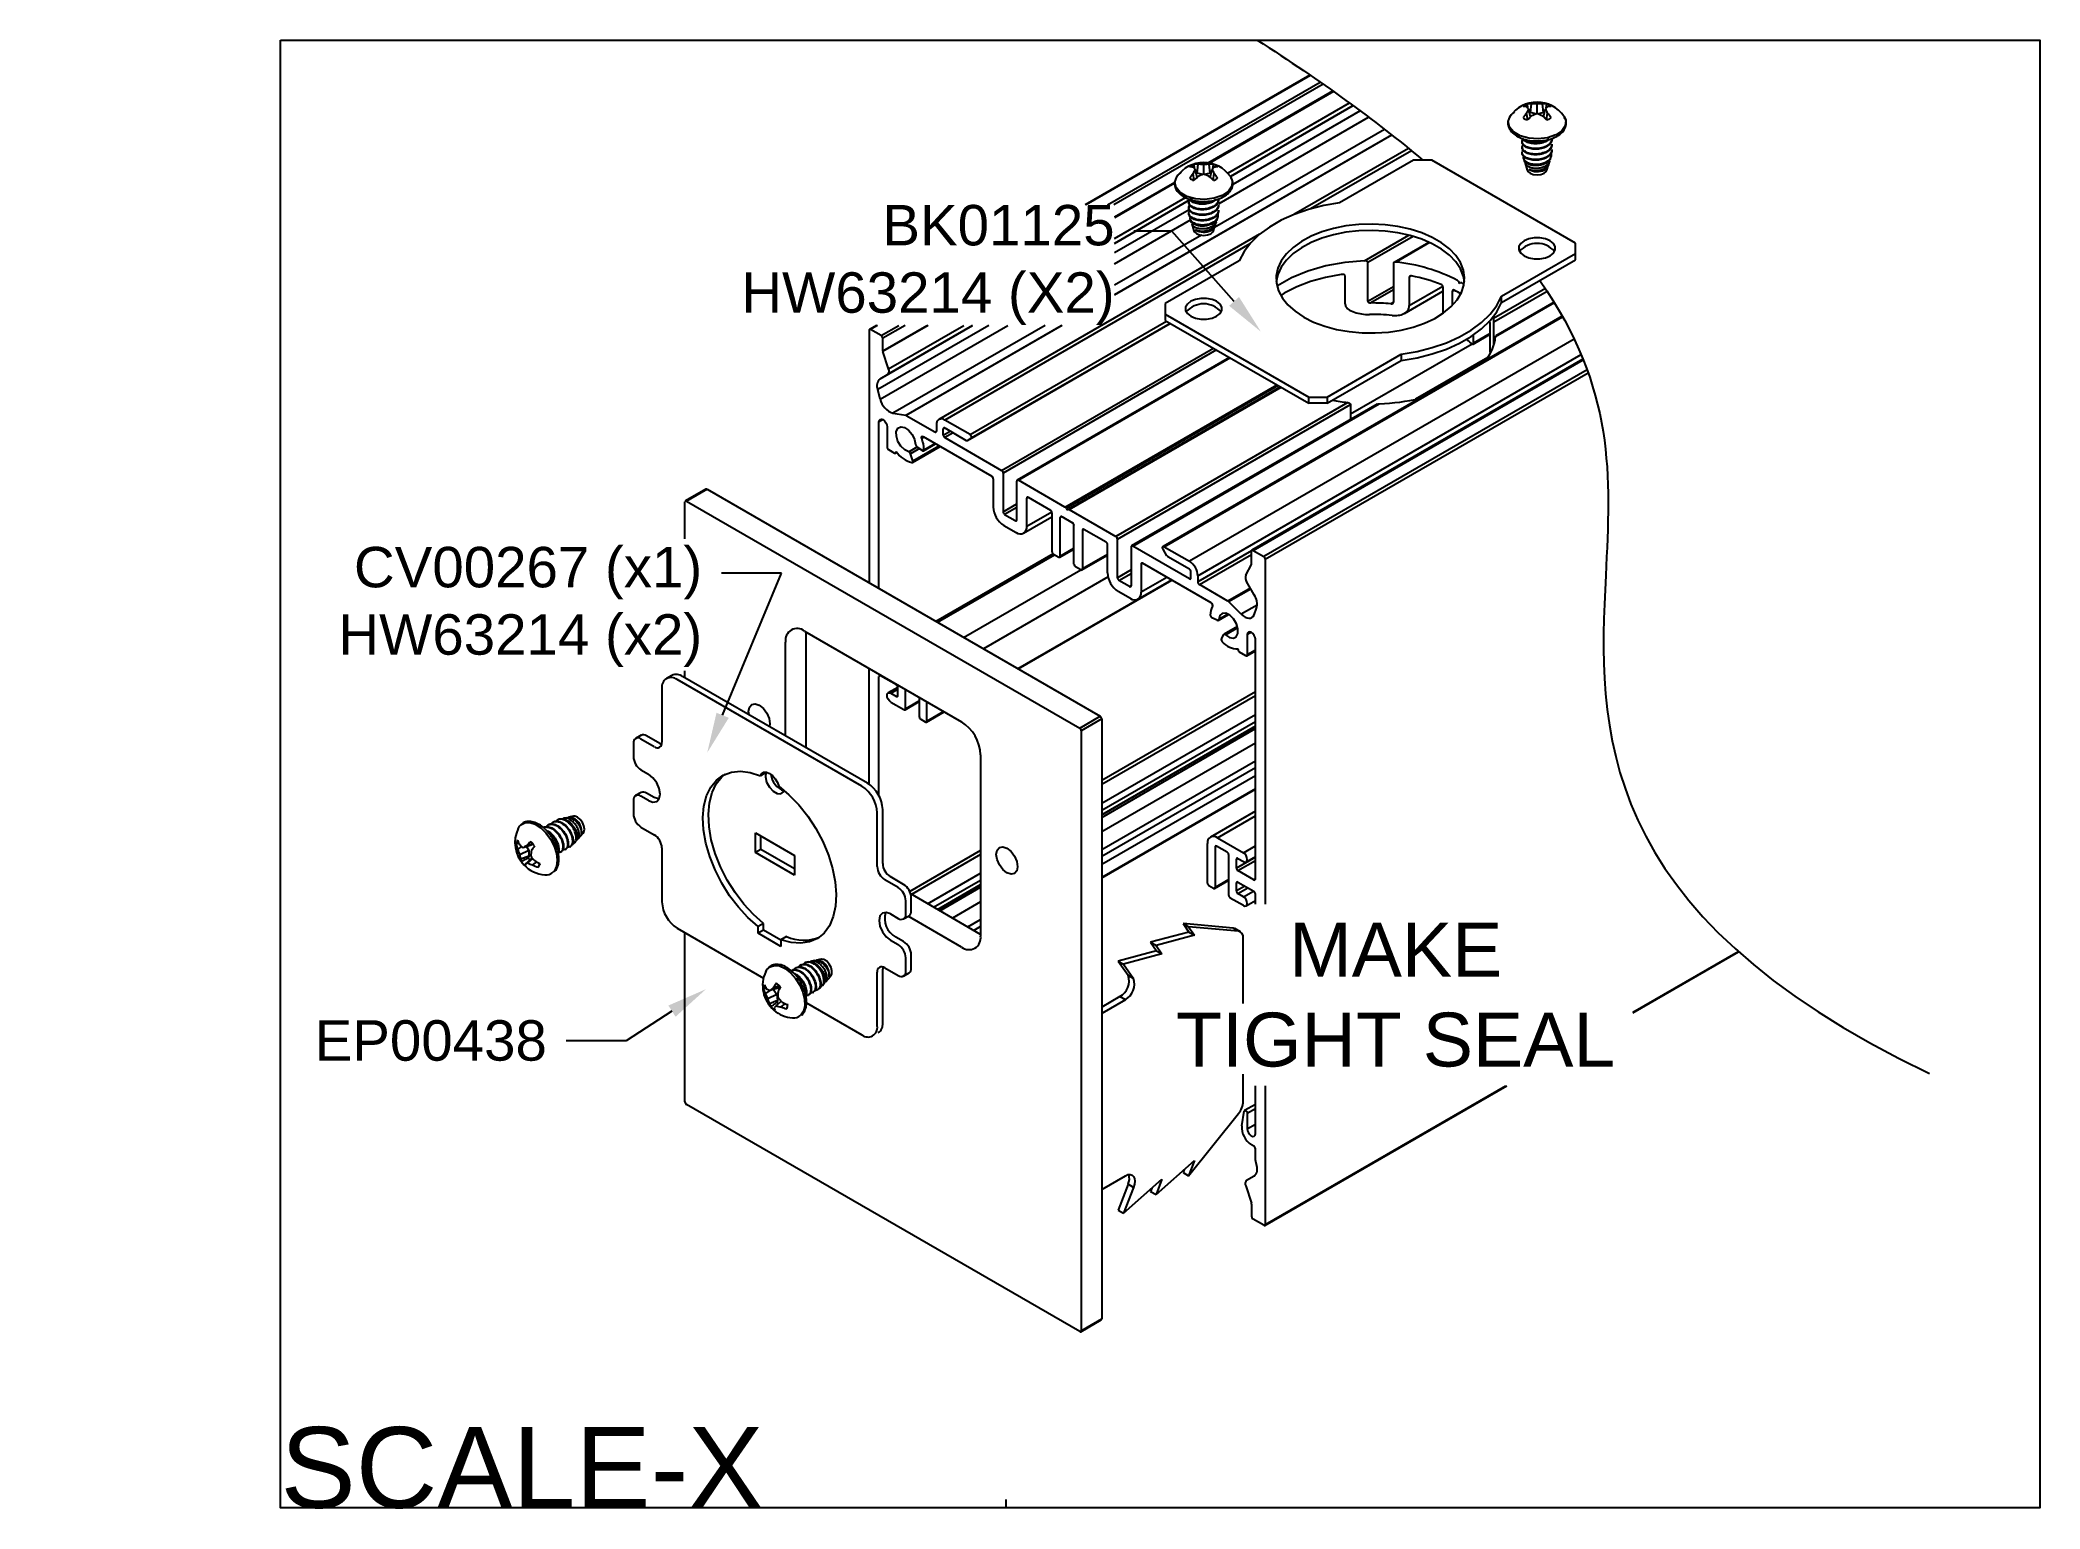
# Model space of a CAD drawing. Extents: x -1.12 to 8.16, y -6.82 to 0.
import ezdxf
from ezdxf import colors
from ezdxf.entities.mleader import LeaderData, LeaderLine
from ezdxf.math import Vec2, Vec3

# ---------------------------------------------------------------- set-up
doc = ezdxf.new("R2010")
doc.units = 0
doc.header["$LTSCALE"] = 0.5
doc.header["$MEASUREMENT"] = 0
for name, color, linetype in [('Brackets', 181, 'CONTINUOUS'), ('End Cap', 92, 'CONTINUOUS'), ('FAB DWG', 221, 'CONTINUOUS'), ('Hardware', 242, 'CONTINUOUS'), ('Housing', 150, 'CONTINUOUS')]:
    doc.layers.add(name, color=color, linetype=linetype)
doc.layers.add('Text-Unprinted', color=131, linetype='CONTINUOUS', plot=False)
doc.styles.add('LSAD_Standard', font='arial.ttf')

msp = doc.modelspace()

# ---------------------------------------------------------------- texts
at = {"layer": 'FAB DWG', "transparency": 16777216, "insert": (5.1747, -4.4308), "char_height": 0.25, "attachment_point": 5, "style": 'LSAD_Standard'}
msp.add_mtext_dynamic_manual_height_columns('\\A1;MAKE TIGHT SEAL', width=2.034107, gutter_width=16.875, heights=[0], dxfattribs=at)
at = {"layer": 'Text-Unprinted', "ltscale": 0.5, "transparency": 16777216, "style": 'LSAD_Standard'}
msp.add_attdef('SCALE-X', (0, -6.81), 'XEffectiveScaleFactor', height=0.375, dxfattribs=at)

# ---------------------------------------------------------------- linework, layer by layer
at = {"layer": 'Brackets', "transparency": 16777216}
msp.add_line((3.3668, -6.81), (3.3668, -6.7709), dxfattribs=at)
at = {"layer": 'End Cap', "transparency": 16777216}
for p, q in [((1.9743, -2.0836), (1.8792, -2.1385)), ((1.9793, -2.084), (1.8842, -2.1389)), ((1.9793, -2.084), (3.8036, -3.1372)), ((1.8771, -2.314), (1.8771, -2.143)), ((1.8842, -2.1389), (3.7085, -3.1921)), ((2.4322, -2.7425), (3.1605, -3.1629)), ((2.4389, -3.2834), (2.4389, -2.7464)), ((2.3438, -3.2285), (2.3438, -2.7935)), ((1.8771, -2.959), (1.8771, -2.926)), ((3.7085, -3.1921), (3.8036, -3.1372)), ((3.8107, -3.1495), (3.7156, -3.2044)), ((3.8107, -3.1495), (3.8107, -5.9332)), ((3.7156, -3.2044), (3.7156, -5.9881)), ((3.2489, -3.316), (3.2489, -4.1571)), ((3.2489, -4.1493), (2.9244, -3.962)), ((3.1605, -4.2081), (2.9127, -4.0651)), ((1.8771, -4.9268), (1.8771, -4.1417)), ((3.7085, -5.9922), (1.8842, -4.939)), ((3.7135, -5.9927), (3.8086, -5.9378)), ((3.7156, -5.9881), (3.8107, -5.9332))]:
    msp.add_line(p, q, dxfattribs=at)
at = {"layer": 'End Cap', "transparency": 16777216, "flags": 128}
for points in [[(2.1748, -3.1309), (2.1723, -3.1151), (2.1761, -3.0954), (2.1868, -3.083), (2.2029, -3.0799), (2.2218, -3.0865), (2.2407, -3.1018), (2.2568, -3.1234), (2.2675, -3.1482), (2.2713, -3.1722)], [(2.2713, -3.1722), (2.2688, -3.1852)], [(3.3214, -3.7784), (3.3251, -3.7587), (3.3359, -3.7463), (3.3519, -3.7432), (3.3709, -3.7498), (3.3898, -3.7651), (3.4059, -3.7868), (3.4166, -3.8115), (3.4204, -3.8355), (3.4166, -3.8552), (3.4059, -3.8676), (3.3898, -3.8707), (3.3709, -3.8641), (3.3519, -3.8488), (3.3359, -3.8272), (3.3251, -3.8024), (3.3214, -3.7784)]]:
    msp.add_lwpolyline(points, dxfattribs=at)
at = {"layer": 'End Cap', "transparency": 16777216}
for centre, radius, start, end in [((1.9763, -2.0881), 0.00503, 54.38242, 114.30712), ((1.8814, -2.1423), 0.00437, 50.79671, 189.21404), ((2.3977, -2.7848), 0.0546, 50.79671, 189.21404), ((3.7953, -3.1502), 0.0154, 2.60548, 57.39452), ((3.057, -3.3248), 0.1921, 2.60548, 57.39452), ((3.7002, -3.2051), 0.0154, 2.60548, 57.39452), ((3.195, -4.1658), 0.0546, 230.79671, 9.21404), ((1.8924, -4.9261), 0.0154, 182.60548, 237.39452), ((3.8059, -5.9338), 0.0048, 304.05635, 7.25583), ((3.7113, -5.9888), 0.00437, 230.79671, 9.21404)]:
    msp.add_arc(centre, radius, start, end, dxfattribs=at)
at = {"layer": 'Hardware', "transparency": 16777216}
for p, q in [((5.7872, -0.3698), (5.7819, -0.3392)), ((5.8002, -0.3567), (5.7916, -0.32)), ((5.8003, -0.3368), (5.7948, -0.3337)), ((5.8003, -0.3368), (5.8048, -0.2962)), ((5.8278, -0.3434), (5.8003, -0.3368)), ((5.8307, -0.3425), (5.8307, -0.2975)), ((5.861, -0.3368), (5.8335, -0.3434)), ((5.861, -0.3368), (5.8565, -0.2962)), ((5.8665, -0.3337), (5.861, -0.3368)), ((5.8611, -0.3567), (5.8697, -0.32)), ((5.8725, -0.317), (5.8761, -0.2966)), ((5.8741, -0.3698), (5.8794, -0.3392)), ((5.9548, -0.3532), (5.9561, -0.3551)), ((5.8997, -0.4604), (5.8997, -0.4572)), ((5.7617, -0.4699), (5.7617, -0.4731)), ((5.7617, -0.4955), (5.7617, -0.4987)), ((5.7678, -0.5503), (5.7708, -0.5595)), ((5.8947, -0.5466), (5.8966, -0.5409)), ((5.8997, -0.4859), (5.8997, -0.4827)), ((5.8997, -0.5114), (5.8997, -0.5082)), ((4.2404, -0.6505), (4.2352, -0.6199)), ((4.2534, -0.6373), (4.2449, -0.6006)), ((4.2535, -0.6175), (4.2481, -0.6143)), ((4.2535, -0.6175), (4.258, -0.5768)), ((4.281, -0.6241), (4.2535, -0.6175)), ((4.2839, -0.6231), (4.2839, -0.5781)), ((4.3142, -0.6175), (4.2867, -0.6241)), ((4.3142, -0.6175), (4.3097, -0.5768)), ((4.3197, -0.6143), (4.3142, -0.6175)), ((4.3143, -0.6373), (4.3229, -0.6006)), ((4.3257, -0.5976), (4.3293, -0.5773)), ((4.3273, -0.6505), (4.3326, -0.6199)), ((4.4081, -0.6338), (4.4094, -0.6358)), ((5.2579, -0.5572), (4.9144, -0.7555)), ((5.3428, -0.5572), (5.2579, -0.5572)), ((6.0092, -0.9419), (5.3428, -0.5572)), ((5.7748, -0.5717), (5.7855, -0.6041)), ((5.8759, -0.6041), (5.8826, -0.5836)), ((5.8852, -0.5757), (5.8896, -0.5623)), ((4.3529, -0.741), (4.3529, -0.7378)), ((4.2149, -0.7506), (4.2149, -0.7538)), ((4.2149, -0.7761), (4.2149, -0.7793)), ((4.221, -0.831), (4.224, -0.8401)), ((4.3479, -0.8273), (4.3498, -0.8215)), ((4.3529, -0.7665), (4.3529, -0.7633)), ((4.3529, -0.7921), (4.3529, -0.7889)), ((4.2281, -0.8524), (4.2387, -0.8847)), ((4.3291, -0.8847), (4.3358, -0.8643)), ((4.3384, -0.8563), (4.3428, -0.8429)), ((5.6657, -1.1892), (6.0092, -0.9909)), ((5.6657, -1.2185), (6.0092, -1.0202)), ((6.0092, -0.9909), (6.0092, -0.9419)), ((6.0092, -1.0202), (6.0092, -0.9909)), ((4.4488, -1.0243), (4.1053, -1.2226)), ((5.6657, -1.2185), (5.6657, -1.1892)), ((4.1053, -1.2226), (4.1053, -1.2715)), ((4.1053, -1.2715), (4.7718, -1.6563)), ((4.1053, -1.2715), (4.1053, -1.3009)), ((4.1053, -1.3009), (4.7718, -1.6856)), ((4.8566, -1.6563), (5.2001, -1.458)), ((5.2001, -1.458), (5.2001, -1.4873)), ((4.8566, -1.6856), (5.2001, -1.4873)), ((4.7718, -1.6563), (4.8566, -1.6563)), ((4.7718, -1.6856), (4.7718, -1.6563)), ((4.8566, -1.6563), (4.8566, -1.6856)), ((4.8566, -1.6856), (4.7718, -1.6856)), ((1.8163, -2.9479), (1.7909, -2.9625)), ((2.6983, -3.4624), (1.8409, -2.9675)), ((2.7237, -3.4478), (1.8663, -2.9528)), ((1.7702, -3.0083), (1.7702, -3.2584)), ((1.6734, -3.2259), (1.648, -3.2406)), ((1.7349, -3.2788), (1.673, -3.2431)), ((1.7602, -3.2641), (1.6984, -3.2284)), ((1.6376, -3.2635), (1.6376, -3.3249)), ((1.673, -3.3862), (1.7085, -3.4067)), ((2.2525, -3.3985), (2.227, -3.4132)), ((1.6734, -3.4911), (1.648, -3.5058)), ((1.7085, -3.5288), (1.673, -3.5082)), ((1.7339, -3.5141), (1.6984, -3.4936)), ((1.2985, -3.6143), (1.2932, -3.6154)), ((1.3285, -3.608), (1.3152, -3.6108)), ((1.3596, -3.6015), (1.3372, -3.6062)), ((1.6376, -3.5287), (1.6376, -3.5901)), ((2.769, -3.835), (2.769, -3.5849)), ((2.7944, -3.8203), (2.7944, -3.5702)), ((1.1025, -3.6591), (1.1099, -3.6471)), ((1.244, -3.6407), (1.2413, -3.6423)), ((1.2661, -3.628), (1.2633, -3.6296)), ((1.3811, -3.7062), (1.4048, -3.6798)), ((1.673, -3.6513), (1.7349, -3.6871)), ((2.2042, -3.679), (2.386, -3.784)), ((2.2042, -3.7699), (2.2042, -3.679)), ((2.2296, -3.7552), (2.2296, -3.6937)), ((1.1071, -3.7271), (1.0937, -3.7297)), ((1.1191, -3.7423), (1.1011, -3.7536)), ((1.1525, -3.7601), (1.1107, -3.7799)), ((1.1524, -3.7868), (1.115, -3.8006)), ((1.1639, -3.7353), (1.1258, -3.7471)), ((1.1631, -3.7982), (1.136, -3.823)), ((1.1422, -3.742), (1.1525, -3.7601)), ((1.171, -3.729), (1.1438, -3.7379)), ((1.1703, -3.7972), (1.1466, -3.8181)), ((1.1524, -3.7868), (1.149, -3.7943)), ((1.1525, -3.7601), (1.1524, -3.7868)), ((1.1631, -3.7982), (1.1687, -3.7951)), ((1.1724, -3.7305), (1.1639, -3.7353)), ((1.2992, -3.7682), (1.302, -3.7666)), ((1.3213, -3.7554), (1.3241, -3.7539)), ((1.3434, -3.7427), (1.3462, -3.7411)), ((1.3661, -3.723), (1.3722, -3.7162)), ((1.7702, -3.7483), (1.7702, -3.9984)), ((2.2296, -3.7552), (2.2042, -3.7699)), ((2.386, -3.8748), (2.2042, -3.7699)), ((2.386, -3.8455), (2.2296, -3.7552)), ((2.386, -3.784), (2.386, -3.8748)), ((1.1882, -3.8132), (1.1699, -3.8266)), ((2.8662, -3.9319), (2.8044, -3.8962)), ((2.8916, -3.9173), (2.8297, -3.8815)), ((2.927, -4.0399), (2.927, -3.9785)), ((2.8307, -4.0545), (2.8662, -4.075)), ((2.8912, -4.0775), (2.9166, -4.0628)), ((2.9016, -4.0546), (2.9016, -3.9932)), ((1.8409, -4.1208), (2.2413, -4.352)), ((2.242, -4.0983), (2.2166, -4.113)), ((2.2166, -4.1444), (2.2166, -4.113)), ((2.242, -4.1297), (2.2166, -4.1444)), ((2.3226, -4.2056), (2.2166, -4.1444)), ((2.242, -4.1297), (2.242, -4.0983)), ((2.3226, -4.1762), (2.242, -4.1297)), ((2.3481, -4.1595), (2.3226, -4.1742)), ((2.3226, -4.1742), (2.3226, -4.2056)), ((2.8916, -4.1824), (2.8561, -4.1619)), ((4.2154, -4.1385), (4.0373, -4.1862)), ((4.2408, -4.1531), (4.0627, -4.2008)), ((4.1879, -4.0992), (4.2133, -4.1139)), ((4.1879, -4.0992), (4.2154, -4.1385)), ((4.4199, -4.12), (4.1879, -4.0992)), ((4.2133, -4.1139), (4.2408, -4.1531)), ((4.4453, -4.1347), (4.2133, -4.1139)), ((4.2154, -4.1385), (4.2408, -4.1531)), ((4.4453, -4.1347), (4.4199, -4.12)), ((4.4545, -4.1375), (4.4291, -4.1228)), ((4.4674, -4.4696), (4.4674, -4.1661)), ((2.5087, -4.2648), (2.4868, -4.2694)), ((2.8307, -4.1766), (2.8662, -4.1971)), ((2.9016, -4.3198), (2.9016, -4.2583)), ((2.927, -4.3051), (2.927, -4.2437)), ((4.0649, -4.2254), (3.8867, -4.2731)), ((4.0903, -4.24), (3.9121, -4.2878)), ((4.0373, -4.1862), (4.0627, -4.2008)), ((4.0373, -4.1862), (4.0649, -4.2254)), ((4.0627, -4.2008), (4.0903, -4.24)), ((4.0649, -4.2254), (4.0903, -4.24)), ((2.3936, -4.3037), (2.3908, -4.3053)), ((2.4157, -4.291), (2.4129, -4.2926)), ((2.4484, -4.2774), (2.4428, -4.2786)), ((2.4782, -4.2712), (2.4648, -4.274)), ((2.5306, -4.369), (2.5539, -4.3431)), ((2.769, -4.575), (2.769, -4.3249)), ((2.7944, -4.5603), (2.7944, -4.3102)), ((2.8044, -4.3045), (2.8662, -4.3402)), ((2.8912, -4.3427), (2.9166, -4.328)), ((3.8867, -4.2731), (3.9121, -4.2878)), ((3.8867, -4.2731), (3.9332, -4.3392)), ((3.9121, -4.2878), (3.9586, -4.3538)), ((3.9332, -4.3392), (3.9586, -4.3538)), ((2.2554, -4.3989), (2.2415, -4.4025)), ((2.2705, -4.4103), (2.2501, -4.424)), ((2.3031, -4.4277), (2.2617, -4.4489)), ((2.31, -4.3987), (2.2709, -4.4105)), ((2.3155, -4.3877), (2.2867, -4.3975)), ((2.2874, -4.4055), (2.3031, -4.4277)), ((2.3031, -4.4277), (2.3066, -4.4562)), ((2.3182, -4.3904), (2.31, -4.3987)), ((2.4488, -4.4312), (2.4515, -4.4296)), ((2.4709, -4.4185), (2.4736, -4.4169)), ((2.493, -4.4057), (2.4957, -4.4041)), ((2.5156, -4.3858), (2.5218, -4.3789)), ((3.8949, -4.4378), (3.8107, -4.4864)), ((3.9203, -4.4525), (3.8107, -4.5157)), ((3.9203, -4.4525), (3.8949, -4.4378)), ((2.3066, -4.4562), (2.2691, -4.471)), ((2.3237, -4.4595), (2.2996, -4.4815)), ((2.3066, -4.4562), (2.3045, -4.4649)), ((2.3426, -4.4706), (2.3225, -4.4861)), ((2.4411, -4.4673), (2.6983, -4.6158)), ((4.4674, -4.9237), (4.4674, -4.7973)), ((4.2133, -5.2693), (4.4453, -4.9807)), ((3.8107, -5.3323), (3.9203, -5.269)), ((3.9121, -5.4432), (4.0903, -5.2852)), ((4.0627, -5.3562), (4.2408, -5.1983)), ((4.0903, -5.2852), (4.0627, -5.3562)), ((4.1935, -5.2403), (4.1879, -5.2547)), ((4.1879, -5.2547), (4.2133, -5.2693)), ((4.2408, -5.1983), (4.2133, -5.2693)), ((3.9332, -5.3088), (3.8867, -5.4285)), ((3.9586, -5.3235), (3.9121, -5.4432)), ((3.9586, -5.3235), (3.9332, -5.3088)), ((4.0429, -5.3272), (4.0373, -5.3416)), ((4.0373, -5.3416), (4.0627, -5.3562)), ((3.8867, -5.4285), (3.9121, -5.4432))]:
    msp.add_line(p, q, dxfattribs=at)
at = {"layer": 'Hardware', "transparency": 16777216, "flags": 128}
for points in [[(5.9561, -0.3551), (5.9634, -0.3723), (5.9615, -0.3977), (5.9455, -0.4213), (5.9171, -0.4407), (5.8793, -0.4537), (5.8362, -0.4589), (5.7925, -0.4558), (5.7529, -0.4446), (5.7218, -0.4267), (5.7025, -0.4038), (5.697, -0.3786), (5.7061, -0.3538), (5.7065, -0.3532)], [(4.4094, -0.6358), (4.4166, -0.6529), (4.4148, -0.6783), (4.3987, -0.702), (4.3703, -0.7214), (4.3325, -0.7344), (4.2894, -0.7396), (4.2457, -0.7364), (4.2062, -0.7253), (4.175, -0.7073), (4.1557, -0.6845), (4.1502, -0.6593), (4.1593, -0.6344), (4.1597, -0.6338)], [(5.7855, -0.6041), (5.7882, -0.6093), (5.7981, -0.618)], [(5.7981, -0.618), (5.8131, -0.6237), (5.8307, -0.6257), (5.8483, -0.6237), (5.8632, -0.618), (5.8732, -0.6093), (5.8759, -0.6041)], [(4.9144, -0.7555), (4.8407, -0.7683), (4.7702, -0.7862), (4.7041, -0.809), (4.6434, -0.8364), (4.5889, -0.8678), (4.5416, -0.9029), (4.5021, -0.941), (4.471, -0.9817), (4.4488, -1.0243)], [(4.2387, -0.8847), (4.2414, -0.89), (4.2513, -0.8986)], [(4.2513, -0.8986), (4.2663, -0.9043), (4.2839, -0.9064), (4.3015, -0.9043), (4.3164, -0.8986), (4.3264, -0.89), (4.3291, -0.8847)], [(4.7479, -1.2853), (4.794, -1.3084), (4.8452, -1.3276), (4.9005, -1.3425), (4.9588, -1.3528), (5.0191, -1.3583), (5.0802, -1.3589), (5.1407, -1.3547), (5.1997, -1.3455), (5.2559, -1.3318), (5.3082, -1.3136), (5.3556, -1.2914), (5.3973, -1.2657), (5.4323, -1.2368), (5.46, -1.2054), (5.4799, -1.1721), (5.4915, -1.1375), (5.4947, -1.1023), (5.4894, -1.0672), (5.4756, -1.0329), (5.4538, -1), (5.4242, -0.9692), (5.3874, -0.941), (5.3443, -0.9161), (5.2955, -0.8949), (5.2422, -0.8778), (5.1852, -0.8652), (5.1257, -0.8573), (5.0649, -0.8542), (5.0039, -0.856), (4.944, -0.8628), (4.8863, -0.8742), (4.8319, -0.8902), (4.7819, -0.9105), (4.7373, -0.9345), (4.6989, -0.9619), (4.6674, -0.9921), (4.6436, -1.0245), (4.6278, -1.0585), (4.6204, -1.0935), (4.6214, -1.1287), (4.631, -1.1635), (4.6488, -1.1972), (4.6746, -1.2292), (4.7079, -1.2587), (4.7479, -1.2853)], [(5.494, -1.1214), (5.4894, -1.0965), (5.4756, -1.0622), (5.4538, -1.0293), (5.4242, -0.9985), (5.3874, -0.9703), (5.3443, -0.9454), (5.2955, -0.9242), (5.2422, -0.9071), (5.1852, -0.8945), (5.1257, -0.8866), (5.0649, -0.8835), (5.0039, -0.8854), (4.944, -0.8921), (4.8863, -0.9036), (4.8319, -0.9196), (4.7819, -0.9398), (4.7373, -0.9638), (4.6989, -0.9912), (4.6674, -1.0214), (4.6436, -1.0538), (4.6278, -1.0879), (4.6205, -1.1214)], [(5.7706, -1.0011), (5.7921, -1.0101), (5.8174, -1.0149), (5.844, -1.0149), (5.8692, -1.0101), (5.8908, -1.0011), (5.9064, -0.9887), (5.9146, -0.9741), (5.9146, -0.9587), (5.9064, -0.9441), (5.8908, -0.9317), (5.8692, -0.9227), (5.844, -0.9179), (5.8174, -0.9179), (5.7921, -0.9227), (5.7706, -0.9317), (5.7549, -0.9441), (5.7467, -0.9587), (5.7467, -0.9741), (5.7549, -0.9887), (5.7706, -1.0011)], [(4.2238, -1.2817), (4.2453, -1.2908), (4.2706, -1.2955), (4.2972, -1.2955), (4.3225, -1.2908), (4.344, -1.2817), (4.3596, -1.2693), (4.3678, -1.2547), (4.3678, -1.2394), (4.3596, -1.2248), (4.344, -1.2124), (4.3225, -1.2033), (4.2972, -1.1986), (4.2706, -1.1986), (4.2453, -1.2033), (4.2238, -1.2124), (4.2081, -1.2248), (4.1999, -1.2394), (4.1999, -1.2547), (4.2081, -1.2693), (4.2238, -1.2817)], [(5.2001, -1.458), (5.2738, -1.4452), (5.3443, -1.4272), (5.4104, -1.4044), (5.4711, -1.3771), (5.5256, -1.3457), (5.5729, -1.3106), (5.6124, -1.2724), (5.6435, -1.2318), (5.6657, -1.1892)], [(5.2001, -1.4873), (5.2738, -1.4745), (5.3443, -1.4565), (5.4104, -1.4337), (5.4711, -1.4064), (5.5256, -1.375), (5.5729, -1.3399), (5.6124, -1.3017), (5.6435, -1.2611), (5.6657, -1.2185)], [(1.7602, -3.2641), (1.7671, -3.2673), (1.7691, -3.2679)], [(1.7085, -3.5288), (1.7287, -3.5358), (1.7459, -3.5325), (1.7573, -3.5193), (1.7614, -3.4982), (1.7573, -3.4726), (1.7459, -3.4461), (1.7287, -3.423), (1.7085, -3.4067)], [(2.2166, -4.113), (2.1695, -4.0718), (2.1249, -4.0238), (2.0838, -3.97), (2.0474, -3.9119), (2.0164, -3.8507), (1.9917, -3.7881), (1.9738, -3.7256), (1.9633, -3.6647), (1.9603, -3.6069), (1.9649, -3.5538), (1.9771, -3.5064), (1.9965, -3.4662), (2.0226, -3.4339), (2.0549, -3.4105), (2.0924, -3.3965), (2.1343, -3.3923), (2.1796, -3.3979), (2.227, -3.4132)], [(2.242, -4.0983), (2.1949, -4.0571), (2.1503, -4.0091), (2.1093, -3.9553), (2.0728, -3.8972), (2.0419, -3.836), (2.0171, -3.7734), (1.9993, -3.7109), (1.9887, -3.65), (1.9857, -3.5923), (1.9904, -3.5391), (2.0026, -3.4917), (2.022, -3.4515), (2.0481, -3.4192), (2.064, -3.406)], [(2.227, -3.4132), (2.2335, -3.4027), (2.2434, -3.3972), (2.2559, -3.3972), (2.2696, -3.4026), (2.2833, -3.413), (2.2958, -3.4274), (2.3057, -3.4444), (2.3122, -3.4624)], [(2.2525, -3.3985), (2.2503, -3.4189), (2.2559, -3.4429), (2.2685, -3.4664), (2.2856, -3.4852), (2.3045, -3.4961), (2.3217, -3.4971), (2.3342, -3.488), (2.3373, -3.4821)], [(1.7564, -3.5213), (1.7541, -3.5211), (1.7339, -3.5141)], [(2.3122, -3.4624), (2.3596, -3.5018), (2.4049, -3.5485), (2.4468, -3.6011), (2.4843, -3.6584), (2.5166, -3.7191), (2.5427, -3.7815), (2.5621, -3.8441), (2.5743, -3.9055), (2.5789, -3.9641), (2.5759, -4.0184), (2.5654, -4.0671), (2.5475, -4.109), (2.5228, -4.143), (2.4918, -4.1684), (2.4554, -4.1845), (2.4143, -4.1909), (2.3697, -4.1874), (2.3226, -4.1742)], [(1.4048, -3.6798), (1.4079, -3.6749), (1.4105, -3.662), (1.408, -3.6463), (1.401, -3.63), (1.3905, -3.6157), (1.3781, -3.6056), (1.3656, -3.6012), (1.3596, -3.6015)], [(1.1099, -3.6471), (1.1156, -3.6411), (1.1342, -3.6313), (1.157, -3.6304), (1.1821, -3.6385), (1.2078, -3.655), (1.2322, -3.6787), (1.2534, -3.7078), (1.2699, -3.7401), (1.2805, -3.7734), (1.2843, -3.805), (1.2811, -3.8326), (1.2711, -3.8543), (1.2651, -3.8612)], [(2.8307, -4.0545), (2.8105, -4.0475), (2.7933, -4.0508), (2.7819, -4.064), (2.7778, -4.085), (2.7819, -4.1107), (2.7933, -4.1371), (2.8105, -4.1603), (2.8307, -4.1766)], [(4.4199, -4.12), (4.4247, -4.1209), (4.4291, -4.1228)], [(2.5539, -4.3431), (2.5586, -4.3335), (2.5591, -4.3192), (2.5548, -4.3029), (2.5462, -4.2872), (2.5347, -4.2743), (2.522, -4.2664), (2.5101, -4.2646), (2.5087, -4.2648)], [(2.2519, -4.3219), (2.2563, -4.314), (2.2581, -4.3115)], [(2.2581, -4.3115), (2.2719, -4.2993), (2.2924, -4.2931), (2.3163, -4.296), (2.3419, -4.3077), (2.3673, -4.3274), (2.3906, -4.3536), (2.41, -4.3843), (2.4241, -4.4174), (2.432, -4.4502), (2.4329, -4.4805), (2.4268, -4.5058), (2.4142, -4.5245)], [(2.7955, -4.3007), (2.7951, -4.3027), (2.7944, -4.3102)], [(3.9203, -5.269), (3.9317, -5.2641), (3.9424, -5.2631), (3.9515, -5.2659), (3.9586, -5.2724), (3.963, -5.2822), (3.9645, -5.2945), (3.963, -5.3086), (3.9586, -5.3235)]]:
    msp.add_lwpolyline(points, dxfattribs=at)
at = {"layer": 'Hardware', "transparency": 16777216}
for centre, radius, start, end in [((5.8307, -0.4392), 0.151, 34.69539, 145.30461), ((5.8122, -0.3662), 0.0746, 111.17161, 128.81077), ((5.7685, -0.3724), 0.0644, 77.95809, 92.73172), ((5.9252, -0.4677), 0.1924, 138.10287, 146.11493), ((5.8122, -0.3023), 0.0746, 231.18923, 248.82839), ((5.716, -0.3795), 0.0962, 38.19591, 46.75371), ((5.9348, -0.4042), 0.1661, 149.54306, 156.98565), ((5.7966, -0.37), 0.0742, 83.62756, 98.75599), ((6.0041, -0.572), 0.2965, 132.21698, 137.54846), ((5.8109, -0.4355), 0.1394, 81.86791, 92.51983), ((5.8978, -0.5559), 0.2237, 107.45448, 114.55237), ((5.8504, -0.4355), 0.1394, 87.48017, 98.13209), ((5.7636, -0.5559), 0.2237, 65.44763, 72.54552), ((5.8648, -0.37), 0.0742, 81.24401, 96.37244), ((5.6573, -0.572), 0.2965, 42.45154, 47.78302), ((5.9453, -0.3795), 0.0962, 133.24629, 141.80409), ((5.7265, -0.4042), 0.1661, 23.01435, 30.45694), ((5.8491, -0.3662), 0.0746, 51.18923, 68.82839), ((5.8491, -0.3023), 0.0746, 291.17161, 308.81077), ((5.8928, -0.3724), 0.0644, 87.26828, 102.04191), ((5.7362, -0.4677), 0.1924, 33.88507, 41.89713), ((4.2839, -0.7198), 0.151, 34.69539, 145.30461), ((4.2654, -0.6468), 0.0746, 111.17161, 128.81077), ((4.2217, -0.653), 0.0644, 77.95809, 92.73172), ((4.3784, -0.7484), 0.1924, 138.10287, 146.11493), ((4.2654, -0.5829), 0.0746, 231.18923, 248.82839), ((4.1692, -0.6601), 0.0962, 38.19591, 46.75371), ((4.388, -0.6848), 0.1661, 149.54306, 156.98565), ((4.2498, -0.6506), 0.0742, 83.62756, 98.75599), ((4.4573, -0.8527), 0.2965, 132.21698, 137.54846), ((4.2641, -0.7161), 0.1394, 81.86791, 92.51983), ((4.351, -0.8365), 0.2237, 107.45448, 114.55237), ((4.3036, -0.7161), 0.1394, 87.48017, 98.13209), ((4.2168, -0.8365), 0.2237, 65.44763, 72.54552), ((4.318, -0.6506), 0.0742, 81.24401, 96.37244), ((4.1105, -0.8527), 0.2965, 42.45154, 47.78302), ((4.3985, -0.6601), 0.0962, 133.24629, 141.80409), ((4.1797, -0.6848), 0.1661, 23.01435, 30.45694), ((4.3023, -0.6468), 0.0746, 51.18923, 68.82839), ((4.3023, -0.5829), 0.0746, 291.17161, 308.81077), ((4.346, -0.653), 0.0644, 87.26828, 102.04191), ((4.1894, -0.7484), 0.1924, 33.88507, 41.89713), ((5.8309, -0.5306), 0.0799, 240.75155, 295.36282), ((4.2841, -0.8113), 0.0799, 240.75155, 295.36282), ((5.8307, -1.0497), 0.1062, 40.22746, 139.77254), ((4.2839, -1.3303), 0.1062, 40.22746, 139.77254), ((1.8133, -3.0013), 0.0437, 50.79671, 189.21404), ((1.837, -2.9937), 0.0503, 54.38242, 114.30712), ((1.6592, -3.26), 0.0218, 50.79671, 189.21404), ((1.6837, -3.2489), 0.0251, 54.38242, 114.30712), ((1.7144, -3.3214), 0.0768, 182.60548, 237.39452), ((1.7487, -3.2619), 0.0218, 230.79671, 9.21404), ((2.3643, -3.3987), 0.0887, 185.30266, 252.0279), ((1.6592, -3.5252), 0.0218, 50.79671, 189.21404), ((1.6837, -3.514), 0.0251, 54.38242, 114.30712), ((2.6155, -3.5919), 0.1537, 2.60548, 57.39452), ((2.6409, -3.5772), 0.1537, 2.60548, 57.39452), ((1.7144, -3.5866), 0.0768, 182.60548, 237.39452), ((1.2394, -3.7231), 0.151, 154.70082, 223.27574), ((1.3319, -3.6708), 0.0658, 342.8017, 45.56216), ((1.6935, -3.7518), 0.0768, 2.60548, 57.39452), ((1.1318, -3.7371), 0.0389, 141.62971, 168.95431), ((1.2144, -3.7052), 0.1231, 191.44366, 203.10858), ((1.2606, -3.7109), 0.1651, 194.96956, 204.71184), ((1.2216, -3.677), 0.1255, 196.69819, 207.22228), ((1.1932, -3.6477), 0.1201, 226.14107, 235.83072), ((1.2065, -3.7708), 0.0963, 185.47542, 198.08193), ((1.144, -3.7994), 0.0291, 182.5393, 206.47327), ((1.3999, -4.2631), 0.5843, 115.99562, 117.98507), ((1.3461, -3.9051), 0.2624, 134.92511, 140.43345), ((1.2245, -3.7339), 0.0967, 218.60117, 226.0018), ((1.0848, -3.8091), 0.1177, 36.77326, 49.77822), ((1.3945, -3.8022), 0.2334, 169.6588, 175.85585), ((1.3342, -3.6698), 0.2076, 213.81922, 221.50808), ((1.6405, -4.0569), 0.5605, 145.41158, 148.05478), ((1.2123, -3.7419), 0.1177, 216.77326, 229.77822), ((1.2394, -3.7231), 0.151, 223.27574, 265.29381), ((1.1572, -3.8268), 0.0215, 169.80886, 193.1629), ((1.0987, -3.728), 0.1021, 291.48454, 298.02861), ((1.2103, -3.6791), 0.153, 245.40529, 254.68619), ((1.2539, -3.6715), 0.1764, 241.56202, 250.73823), ((1.306, -3.6115), 0.2335, 236.98136, 243.93309), ((1.1652, -3.8139), 0.0389, 321.62971, 348.95431), ((1.2323, -3.8252), 0.0487, 263.74084, 312.30869), ((2.8458, -3.8315), 0.0768, 182.60548, 237.39452), ((2.8711, -3.8168), 0.0768, 182.60548, 237.39452), ((2.8248, -3.9966), 0.0768, 2.60548, 57.39452), ((2.8502, -3.982), 0.0768, 2.60548, 57.39452), ((1.9237, -3.9914), 0.1537, 182.60548, 237.39452), ((2.9, -4.0763), 0.0962, 162.4729, 242.84693), ((2.88, -4.0581), 0.0218, 230.79671, 9.21404), ((2.9032, -4.043), 0.024, 304.05635, 7.25583), ((2.428, -3.9801), 0.1964, 245.989, 291.72949), ((4.4403, -4.1617), 0.0275, 350.74812, 79.45322), ((2.8248, -4.2618), 0.0768, 2.60548, 57.39452), ((2.8502, -4.2472), 0.0768, 2.60548, 57.39452), ((2.3884, -4.3864), 0.151, 154.70082, 229.37925), ((2.4731, -4.337), 0.0736, 351.03759, 48.92356), ((2.7906, -4.3214), 0.0218, 50.79671, 189.21404), ((2.88, -4.3233), 0.0218, 230.79671, 9.21404), ((2.9032, -4.3081), 0.024, 304.05635, 7.25583), ((3.8552, -4.3657), 0.0823, 298.81019, 18.77845), ((3.8806, -4.3803), 0.0823, 298.81019, 18.77845), ((2.2922, -4.4043), 0.0507, 155.11021, 177.96631), ((2.3422, -4.3749), 0.1044, 195.35387, 208.07498), ((2.3399, -4.3475), 0.1002, 200.70011, 212.55347), ((2.3984, -4.3701), 0.1578, 199.9732, 209.97534), ((2.3151, -4.3171), 0.1033, 234.73982, 244.66921), ((2.3734, -4.4238), 0.1145, 192.68486, 204.36772), ((2.4417, -4.6026), 0.2571, 127.08499, 131.63926), ((2.4763, -4.5085), 0.2197, 142.91436, 149.65179), ((2.2451, -4.4608), 0.1015, 42.20139, 56.55711), ((2.5359, -4.4306), 0.2274, 176.46639, 183.12765), ((2.477, -4.3062), 0.2167, 219.11834, 226.55572), ((2.6667, -4.5716), 0.39, 152.67659, 156.58063), ((2.3134, -4.461), 0.0454, 192.8258, 212.1324), ((2.3501, -4.4169), 0.1015, 222.20139, 236.55711), ((2.3884, -4.3864), 0.151, 229.37925, 265.29381), ((2.6482, -4.825), 0.4894, 135.42035, 136.82166), ((2.3264, -4.4875), 0.0352, 184.2472, 203.71988), ((2.3412, -4.3362), 0.1511, 254.00355, 262.88847), ((2.3666, -4.4043), 0.0867, 224.32615, 230.20297), ((2.3915, -4.3182), 0.1815, 247.68071, 256.47417), ((2.4447, -4.2378), 0.2542, 242.65927, 249.02692), ((2.303, -4.4734), 0.0507, 335.11021, 357.96631), ((2.3818, -4.4899), 0.0474, 263.0346, 313.12077), ((2.7259, -4.5819), 0.0437, 230.79671, 9.21404), ((2.7468, -4.5664), 0.048, 304.05635, 7.25583), ((4.3716, -4.9193), 0.0959, 320.22793, 357.36071), ((3.8772, -5.2823), 0.0619, 334.62844, 17.90242)]:
    msp.add_arc(centre, radius, start, end, dxfattribs=at)
for points, knots in [([(5.7264, -0.3338), (5.7251, -0.3345), (5.7136, -0.3411), (5.7018, -0.358), (5.6935, -0.3834), (5.6987, -0.409), (5.7153, -0.4317), (5.7418, -0.4503), (5.7766, -0.4628), (5.8054, -0.4687), (5.821, -0.4681), (5.823, -0.468)], [0, 0, 0, 0, 0.0186088, 0.1641351, 0.2911291, 0.4254508, 0.5576173, 0.6950227, 0.8370815, 0.9795225, 1, 1, 1, 1]), ([(5.7889, -0.3169), (5.7887, -0.3158), (5.7875, -0.3091), (5.7863, -0.3023), (5.7853, -0.2966)], [0, 0, 0, 0, 0.160299, 1, 1, 1, 1]), ([(5.823, -0.468), (5.8347, -0.4681), (5.8603, -0.4682), (5.8975, -0.4593), (5.9307, -0.4439), (5.954, -0.4231), (5.9661, -0.3984), (5.9668, -0.3744), (5.9585, -0.361), (5.9551, -0.3556)], [0, 0, 0, 0, 0.133436, 0.289698, 0.446963, 0.605898, 0.746971, 0.897236, 1, 1, 1, 1]), ([(5.8996, -0.4604), (5.8986, -0.4662), (5.8965, -0.4777), (5.8806, -0.4925), (5.8578, -0.5029), (5.8307, -0.5077), (5.8036, -0.5061), (5.7803, -0.4989), (5.7661, -0.4874), (5.76, -0.4777), (5.7617, -0.4732), (5.7617, -0.4731)], [0, 0, 0, 0, 0.125929, 0.250016, 0.374103, 0.501465, 0.623764, 0.750016, 0.876268, 0.998566, 1, 1, 1, 1]), ([(5.8996, -0.4572), (5.8986, -0.463), (5.8965, -0.4745), (5.8806, -0.4893), (5.8578, -0.4997), (5.8307, -0.5045), (5.8036, -0.5029), (5.7805, -0.4957), (5.7655, -0.4841), (5.7596, -0.4706), (5.764, -0.4625), (5.7661, -0.4587)], [0, 0, 0, 0, 0.114105, 0.226541, 0.338977, 0.454381, 0.565196, 0.679594, 0.793992, 0.904807, 1, 1, 1, 1]), ([(5.8871, -0.4589), (5.8847, -0.4614), (5.8778, -0.469), (5.8574, -0.4773), (5.8308, -0.4822), (5.8034, -0.4805), (5.781, -0.4733), (5.7671, -0.4641), (5.7652, -0.4576), (5.7647, -0.4557)], [0, 0, 0, 0, 0.086174, 0.253931, 0.426117, 0.591457, 0.762141, 0.932825, 1, 1, 1, 1]), ([(5.8807, -0.4618), (5.8803, -0.4623), (5.875, -0.4675), (5.8572, -0.4739), (5.8308, -0.4791), (5.8036, -0.4773), (5.7802, -0.4703), (5.7713, -0.4622), (5.7669, -0.4581)], [0, 0, 0, 0, 0.0163842, 0.2115655, 0.4118993, 0.6042675, 0.8028541, 1, 1, 1, 1]), ([(5.8996, -0.4859), (5.8986, -0.4917), (5.8965, -0.5033), (5.8806, -0.518), (5.8578, -0.5284), (5.8307, -0.5333), (5.8036, -0.5316), (5.7803, -0.5244), (5.7661, -0.5129), (5.76, -0.5032), (5.7617, -0.4987), (5.7617, -0.4987)], [0, 0, 0, 0, 0.125929, 0.250016, 0.374103, 0.501465, 0.623764, 0.750016, 0.876268, 0.998566, 1, 1, 1, 1]), ([(5.8996, -0.5114), (5.8986, -0.5172), (5.8965, -0.5288), (5.8806, -0.5435), (5.8578, -0.5539), (5.8307, -0.5588), (5.8036, -0.5571), (5.7803, -0.5499), (5.7661, -0.5384), (5.76, -0.5287), (5.7617, -0.5242), (5.7617, -0.5242)], [0, 0, 0, 0, 0.125929, 0.250016, 0.374103, 0.501465, 0.623764, 0.750016, 0.876268, 0.998566, 1, 1, 1, 1]), ([(5.8996, -0.4827), (5.8986, -0.4885), (5.8965, -0.5001), (5.8806, -0.5148), (5.8578, -0.5252), (5.8307, -0.5301), (5.8036, -0.5284), (5.7805, -0.5212), (5.7655, -0.5096), (5.7596, -0.4961), (5.764, -0.488), (5.7661, -0.4842)], [0, 0, 0, 0, 0.114105, 0.226541, 0.338977, 0.454381, 0.565196, 0.679594, 0.793992, 0.904807, 1, 1, 1, 1]), ([(5.8996, -0.5082), (5.8986, -0.514), (5.8965, -0.5256), (5.8806, -0.5403), (5.8578, -0.5508), (5.8307, -0.5556), (5.8036, -0.5539), (5.7805, -0.5467), (5.7655, -0.5352), (5.7596, -0.5217), (5.764, -0.5135), (5.7661, -0.5097)], [0, 0, 0, 0, 0.114105, 0.226541, 0.338977, 0.454381, 0.565196, 0.679594, 0.793992, 0.904807, 1, 1, 1, 1]), ([(5.7683, -0.5389), (5.768, -0.5394), (5.7655, -0.5434), (5.7676, -0.5518), (5.7751, -0.5624), (5.7897, -0.5707), (5.8088, -0.5759), (5.8307, -0.5771), (5.8529, -0.5739), (5.8728, -0.5666), (5.8882, -0.5559), (5.8969, -0.5426), (5.8994, -0.5313), (5.8965, -0.5253), (5.8958, -0.5238)], [0, 0, 0, 0, 0.013832, 0.106811, 0.199678, 0.294132, 0.388835, 0.483454, 0.579421, 0.675847, 0.772213, 0.869693, 0.96784, 1, 1, 1, 1]), ([(5.894, -0.5464), (5.8928, -0.5499), (5.8899, -0.558), (5.8772, -0.5689), (5.859, -0.5777), (5.8377, -0.5826), (5.816, -0.5832), (5.7962, -0.5796), (5.7812, -0.5727), (5.7726, -0.5653), (5.7718, -0.5605), (5.7716, -0.5592)], [0, 0, 0, 0, 0.092827, 0.219103, 0.345319, 0.468376, 0.591571, 0.714714, 0.834915, 0.955029, 1, 1, 1, 1]), ([(4.1796, -0.6144), (4.1783, -0.6152), (4.1668, -0.6218), (4.155, -0.6387), (4.1467, -0.6641), (4.1519, -0.6897), (4.1685, -0.7123), (4.195, -0.7309), (4.2298, -0.7434), (4.2586, -0.7494), (4.2742, -0.7487), (4.2762, -0.7486)], [0, 0, 0, 0, 0.0186088, 0.1641351, 0.2911291, 0.4254508, 0.5576173, 0.6950227, 0.8370815, 0.9795225, 1, 1, 1, 1]), ([(4.2421, -0.5976), (4.2419, -0.5965), (4.2407, -0.5897), (4.2395, -0.5829), (4.2385, -0.5773)], [0, 0, 0, 0, 0.160299, 1, 1, 1, 1]), ([(4.2762, -0.7486), (4.288, -0.7487), (4.3135, -0.7488), (4.3508, -0.7399), (4.3839, -0.7245), (4.4072, -0.7037), (4.4193, -0.679), (4.4201, -0.655), (4.4117, -0.6417), (4.4083, -0.6363)], [0, 0, 0, 0, 0.133436, 0.289698, 0.446963, 0.605898, 0.746971, 0.897236, 1, 1, 1, 1]), ([(5.7752, -0.5716), (5.7752, -0.572), (5.7754, -0.5757), (5.7818, -0.5823), (5.794, -0.5896), (5.8113, -0.5941), (5.8307, -0.5951), (5.8504, -0.5921), (5.8684, -0.5855), (5.8816, -0.5758), (5.8887, -0.5675), (5.8892, -0.5627), (5.8892, -0.5622)], [0, 0, 0, 0, 0.014888, 0.132648, 0.252677, 0.373069, 0.493329, 0.615512, 0.738359, 0.861115, 0.985452, 1, 1, 1, 1]), ([(5.8844, -0.5755), (5.8838, -0.5777), (5.8821, -0.584), (5.8727, -0.5932), (5.858, -0.6014), (5.8401, -0.6065), (5.8217, -0.6079), (5.8044, -0.6057), (5.796, -0.6021), (5.7919, -0.6003)], [0, 0, 0, 0, 0.08427, 0.241288, 0.398255, 0.551499, 0.704037, 0.856546, 1, 1, 1, 1]), ([(5.8651, -0.6028), (5.8693, -0.6), (5.8776, -0.5945), (5.8809, -0.5872), (5.8825, -0.5836)], [0, 0, 0, 0, 0.510845, 1, 1, 1, 1]), ([(4.3528, -0.741), (4.3518, -0.7468), (4.3497, -0.7584), (4.3338, -0.7731), (4.311, -0.7835), (4.2839, -0.7884), (4.2568, -0.7867), (4.2336, -0.7795), (4.2193, -0.768), (4.2132, -0.7583), (4.2149, -0.7538), (4.2149, -0.7538)], [0, 0, 0, 0, 0.125929, 0.250016, 0.374103, 0.501465, 0.623764, 0.750016, 0.876268, 0.998566, 1, 1, 1, 1]), ([(4.3528, -0.7378), (4.3518, -0.7436), (4.3497, -0.7552), (4.3338, -0.7699), (4.311, -0.7804), (4.2839, -0.7852), (4.2568, -0.7835), (4.2337, -0.7763), (4.2187, -0.7648), (4.2128, -0.7513), (4.2172, -0.7431), (4.2193, -0.7393)], [0, 0, 0, 0, 0.114105, 0.226541, 0.338977, 0.454381, 0.565196, 0.679594, 0.793992, 0.904807, 1, 1, 1, 1]), ([(4.3403, -0.7395), (4.338, -0.7421), (4.331, -0.7496), (4.3106, -0.7579), (4.284, -0.7629), (4.2567, -0.7612), (4.2342, -0.754), (4.2203, -0.7448), (4.2185, -0.7382), (4.2179, -0.7364)], [0, 0, 0, 0, 0.086174, 0.253931, 0.426117, 0.591457, 0.762141, 0.932825, 1, 1, 1, 1]), ([(4.3339, -0.7425), (4.3335, -0.7429), (4.3282, -0.7481), (4.3104, -0.7546), (4.284, -0.7597), (4.2569, -0.7579), (4.2334, -0.751), (4.2245, -0.7428), (4.2201, -0.7387)], [0, 0, 0, 0, 0.0163842, 0.2115655, 0.4118993, 0.6042675, 0.8028541, 1, 1, 1, 1]), ([(4.3528, -0.7665), (4.3518, -0.7723), (4.3497, -0.7839), (4.3338, -0.7986), (4.311, -0.8091), (4.2839, -0.8139), (4.2568, -0.8122), (4.2336, -0.805), (4.2193, -0.7935), (4.2132, -0.7838), (4.2149, -0.7794), (4.2149, -0.7793)], [0, 0, 0, 0, 0.125929, 0.250016, 0.374103, 0.501465, 0.623764, 0.750016, 0.876268, 0.998566, 1, 1, 1, 1]), ([(4.3528, -0.792), (4.3518, -0.7979), (4.3497, -0.8094), (4.3338, -0.8242), (4.311, -0.8346), (4.2839, -0.8394), (4.2568, -0.8377), (4.2336, -0.8306), (4.2193, -0.819), (4.2132, -0.8094), (4.2149, -0.8049), (4.2149, -0.8048)], [0, 0, 0, 0, 0.125929, 0.250016, 0.374103, 0.501465, 0.623764, 0.750016, 0.876268, 0.998566, 1, 1, 1, 1]), ([(4.3528, -0.7633), (4.3518, -0.7692), (4.3497, -0.7807), (4.3338, -0.7955), (4.311, -0.8059), (4.2839, -0.8107), (4.2568, -0.809), (4.2337, -0.8019), (4.2187, -0.7903), (4.2128, -0.7768), (4.2172, -0.7686), (4.2193, -0.7649)], [0, 0, 0, 0, 0.114105, 0.226541, 0.338977, 0.454381, 0.565196, 0.679594, 0.793992, 0.904807, 1, 1, 1, 1]), ([(4.3528, -0.7889), (4.3518, -0.7947), (4.3497, -0.8062), (4.3338, -0.821), (4.311, -0.8314), (4.2839, -0.8362), (4.2568, -0.8345), (4.2337, -0.8274), (4.2187, -0.8158), (4.2128, -0.8023), (4.2172, -0.7941), (4.2193, -0.7904)], [0, 0, 0, 0, 0.114105, 0.226541, 0.338977, 0.454381, 0.565196, 0.679594, 0.793992, 0.904807, 1, 1, 1, 1]), ([(4.2215, -0.8195), (4.2212, -0.8201), (4.2187, -0.8241), (4.2208, -0.8325), (4.2283, -0.843), (4.2429, -0.8513), (4.2621, -0.8565), (4.2839, -0.8577), (4.3061, -0.8545), (4.326, -0.8472), (4.3414, -0.8365), (4.3501, -0.8233), (4.3527, -0.8119), (4.3497, -0.8059), (4.349, -0.8044)], [0, 0, 0, 0, 0.013832, 0.106811, 0.199678, 0.294132, 0.388835, 0.483454, 0.579421, 0.675847, 0.772213, 0.869693, 0.96784, 1, 1, 1, 1]), ([(4.3472, -0.827), (4.346, -0.8305), (4.3431, -0.8387), (4.3304, -0.8495), (4.3123, -0.8583), (4.2909, -0.8633), (4.2692, -0.8638), (4.2494, -0.8602), (4.2344, -0.8533), (4.2258, -0.846), (4.225, -0.8412), (4.2248, -0.8399)], [0, 0, 0, 0, 0.092827, 0.219103, 0.345319, 0.468376, 0.591571, 0.714714, 0.834915, 0.955029, 1, 1, 1, 1]), ([(4.2284, -0.8523), (4.2284, -0.8527), (4.2286, -0.8564), (4.235, -0.8629), (4.2473, -0.8702), (4.2645, -0.8747), (4.2839, -0.8757), (4.3037, -0.8727), (4.3216, -0.8661), (4.3348, -0.8564), (4.3419, -0.8481), (4.3424, -0.8433), (4.3424, -0.8428)], [0, 0, 0, 0, 0.014888, 0.132648, 0.252677, 0.373069, 0.493329, 0.615512, 0.738359, 0.861115, 0.985452, 1, 1, 1, 1]), ([(4.3376, -0.8561), (4.337, -0.8583), (4.3353, -0.8647), (4.3259, -0.8738), (4.3112, -0.8821), (4.2933, -0.8872), (4.2749, -0.8885), (4.2576, -0.8864), (4.2492, -0.8827), (4.2451, -0.881)], [0, 0, 0, 0, 0.08427, 0.241288, 0.398255, 0.551499, 0.704037, 0.856546, 1, 1, 1, 1]), ([(4.3183, -0.8835), (4.3225, -0.8806), (4.3308, -0.8751), (4.3341, -0.8678), (4.3357, -0.8642)], [0, 0, 0, 0, 0.510845, 1, 1, 1, 1]), ([(1.3554, -3.7288), (1.3555, -3.7288), (1.3598, -3.7292), (1.3661, -3.724), (1.3723, -3.7133), (1.3733, -3.697), (1.3691, -3.6779), (1.3599, -3.6582), (1.3466, -3.6399), (1.3307, -3.6253), (1.3135, -3.6162), (1.2971, -3.6139), (1.2848, -3.6169), (1.2801, -3.623), (1.2784, -3.6252)], [0, 0, 0, 0, 0.002018, 0.093504, 0.186554, 0.279849, 0.37306, 0.4676, 0.562592, 0.657525, 0.753556, 0.850243, 0.946896, 1, 1, 1, 1]), ([(1.2985, -3.6146), (1.3031, -3.6141), (1.3127, -3.6131), (1.3297, -3.6198), (1.3464, -3.6321), (1.3608, -3.649), (1.3716, -3.6678), (1.3777, -3.6868), (1.3782, -3.7029), (1.3759, -3.713), (1.3724, -3.7154), (1.3718, -3.7158)], [0, 0, 0, 0, 0.114723, 0.239611, 0.364692, 0.489712, 0.611604, 0.733633, 0.85561, 0.974674, 1, 1, 1, 1]), ([(1.381, -3.7061), (1.3828, -3.7033), (1.3867, -3.6975), (1.3873, -3.6832), (1.3836, -3.6663), (1.3753, -3.6488), (1.3633, -3.6326), (1.349, -3.6196), (1.3334, -3.6114), (1.3189, -3.6096), (1.3096, -3.611), (1.3066, -3.6144), (1.3065, -3.6145)], [0, 0, 0, 0, 0.102299, 0.211815, 0.321211, 0.432356, 0.544106, 0.655772, 0.768877, 0.882858, 0.996789, 1, 1, 1, 1]), ([(1.3286, -3.6087), (1.3316, -3.6081), (1.3388, -3.6066), (1.3524, -3.6111), (1.3671, -3.6206), (1.38, -3.6343), (1.3901, -3.65), (1.3961, -3.666), (1.3979, -3.6805), (1.3957, -3.6871), (1.3947, -3.6902)], [0, 0, 0, 0, 0.094659, 0.227475, 0.359938, 0.492358, 0.621637, 0.750321, 0.87898, 1, 1, 1, 1]), ([(1.3779, -3.6239), (1.3737, -3.62), (1.3652, -3.6122), (1.3514, -3.6064), (1.3417, -3.6045), (1.3377, -3.6063), (1.3373, -3.6065)], [0, 0, 0, 0, 0.317809, 0.636462, 0.956834, 1, 1, 1, 1]), ([(1.3392, -3.608), (1.3409, -3.6075), (1.347, -3.6057), (1.3603, -3.6102), (1.3717, -3.6178), (1.3772, -3.6231), (1.3779, -3.6239)], [0, 0, 0, 0, 0.154122, 0.551083, 0.937754, 1, 1, 1, 1]), ([(1.2678, -3.7139), (1.2673, -3.713), (1.2622, -3.7016), (1.2476, -3.6817), (1.2252, -3.6569), (1.2, -3.6382), (1.1741, -3.6268), (1.149, -3.6241), (1.1264, -3.6301), (1.1159, -3.6407), (1.1109, -3.6458)], [0, 0, 0, 0, 0.0126267, 0.1548326, 0.2973688, 0.4406679, 0.5851756, 0.7300976, 0.870811, 1, 1, 1, 1]), ([(1.2192, -3.6552), (1.2193, -3.6551), (1.2233, -3.6508), (1.2365, -3.6503), (1.2565, -3.6553), (1.2772, -3.6704), (1.2947, -3.6915), (1.3069, -3.7156), (1.3119, -3.7393), (1.3094, -3.7581), (1.3008, -3.7697), (1.2915, -3.77), (1.2874, -3.7701)], [0, 0, 0, 0, 0.002463, 0.113453, 0.229038, 0.341651, 0.454264, 0.569849, 0.680839, 0.795416, 0.909994, 1, 1, 1, 1]), ([(1.222, -3.6536), (1.2221, -3.6535), (1.2261, -3.6492), (1.2392, -3.6487), (1.2593, -3.6537), (1.2799, -3.6688), (1.2975, -3.6899), (1.3097, -3.7141), (1.3146, -3.7375), (1.3125, -3.757), (1.3054, -3.7634), (1.3019, -3.7665)], [0, 0, 0, 0, 0.002714, 0.125012, 0.252375, 0.376462, 0.500549, 0.627912, 0.75021, 0.876462, 1, 1, 1, 1]), ([(1.2332, -3.667), (1.2346, -3.6674), (1.2427, -3.6694), (1.2579, -3.682), (1.2753, -3.7025), (1.2877, -3.727), (1.2922, -3.7499), (1.2917, -3.7653), (1.2879, -3.7695), (1.2874, -3.7701)], [0, 0, 0, 0, 0.039763, 0.224373, 0.408983, 0.598467, 0.780416, 0.968248, 1, 1, 1, 1]), ([(1.2333, -3.6509), (1.2359, -3.6476), (1.242, -3.6396), (1.2583, -3.6371), (1.2787, -3.6427), (1.2993, -3.6576), (1.3168, -3.6788), (1.329, -3.7029), (1.334, -3.7265), (1.3315, -3.7454), (1.3229, -3.757), (1.3136, -3.7572), (1.3095, -3.7574)], [0, 0, 0, 0, 0.0719785, 0.1752336, 0.2827643, 0.3875294, 0.4922945, 0.5998252, 0.7030804, 0.8096733, 0.9162662, 1, 1, 1, 1]), ([(1.2379, -3.6722), (1.2436, -3.6758), (1.256, -3.6837), (1.2726, -3.7045), (1.2847, -3.7282), (1.2898, -3.7501), (1.2878, -3.7601), (1.2869, -3.7642)], [0, 0, 0, 0, 0.1833885, 0.4023952, 0.6271834, 0.8430336, 1, 1, 1, 1]), ([(1.2441, -3.6408), (1.2442, -3.6407), (1.2482, -3.6364), (1.2613, -3.636), (1.2814, -3.641), (1.302, -3.656), (1.3196, -3.6772), (1.3318, -3.7013), (1.3367, -3.7248), (1.3346, -3.7443), (1.3275, -3.7506), (1.324, -3.7538)], [0, 0, 0, 0, 0.002714, 0.125012, 0.252375, 0.376462, 0.500549, 0.627912, 0.75021, 0.876462, 1, 1, 1, 1]), ([(1.2554, -3.6381), (1.258, -3.6348), (1.2641, -3.6269), (1.2804, -3.6243), (1.3008, -3.6299), (1.3214, -3.6448), (1.3389, -3.666), (1.3511, -3.6901), (1.3561, -3.7138), (1.3536, -3.7326), (1.345, -3.7442), (1.3357, -3.7445), (1.3316, -3.7446)], [0, 0, 0, 0, 0.071978, 0.175234, 0.282764, 0.387529, 0.492295, 0.599825, 0.70308, 0.809673, 0.916266, 1, 1, 1, 1]), ([(1.2662, -3.6281), (1.2663, -3.628), (1.2703, -3.6237), (1.2834, -3.6232), (1.3035, -3.6282), (1.3241, -3.6433), (1.3417, -3.6644), (1.3539, -3.6886), (1.3588, -3.712), (1.3567, -3.7315), (1.3496, -3.7379), (1.3461, -3.741)], [0, 0, 0, 0, 0.002714, 0.125012, 0.252375, 0.376462, 0.500549, 0.627912, 0.75021, 0.876462, 1, 1, 1, 1]), ([(1.149, -3.7943), (1.1437, -3.7974), (1.1333, -3.8034), (1.123, -3.8094), (1.118, -3.8123)], [0, 0, 0, 0, 0.514247, 1, 1, 1, 1]), ([(1.2701, -3.8583), (1.2729, -3.8559), (1.2812, -3.8489), (1.2889, -3.8302), (1.2931, -3.8043), (1.2906, -3.7742), (1.2824, -3.7431), (1.2725, -3.7233), (1.2678, -3.7139)], [0, 0, 0, 0, 0.089555, 0.265989, 0.448843, 0.637505, 0.827357, 1, 1, 1, 1]), ([(1.2047, -3.8221), (1.2042, -3.823), (1.2012, -3.8284), (1.1982, -3.8336), (1.1957, -3.838)], [0, 0, 0, 0, 0.176446, 1, 1, 1, 1]), ([(2.4861, -4.2713), (2.4868, -4.2709), (2.4915, -4.2684), (2.5034, -4.2707), (2.5149, -4.2763), (2.5207, -4.2809), (2.5215, -4.2815)], [0, 0, 0, 0, 0.07769, 0.51052, 0.932129, 1, 1, 1, 1]), ([(2.4089, -4.364), (2.408, -4.3623), (2.4015, -4.3505), (2.3852, -4.3316), (2.3613, -4.3096), (2.3355, -4.2946), (2.3106, -4.2878), (2.2875, -4.2895), (2.2696, -4.2974), (2.2623, -4.3073), (2.2595, -4.3111)], [0, 0, 0, 0, 0.02481, 0.175168, 0.326073, 0.478065, 0.631323, 0.767436, 0.912401, 1, 1, 1, 1]), ([(2.3693, -4.3192), (2.3722, -4.3174), (2.3801, -4.3125), (2.3979, -4.3152), (2.4186, -4.3264), (2.4377, -4.3454), (2.4524, -4.3687), (2.4604, -4.393), (2.4611, -4.4145), (2.4541, -4.4287), (2.4448, -4.4351), (2.4379, -4.4332), (2.4365, -4.4329)], [0, 0, 0, 0, 0.06733, 0.18253, 0.294767, 0.407004, 0.522204, 0.632823, 0.747019, 0.861214, 0.971833, 1, 1, 1, 1]), ([(2.3721, -4.3176), (2.375, -4.3158), (2.3828, -4.3109), (2.4007, -4.3136), (2.4214, -4.3248), (2.4405, -4.3438), (2.4551, -4.3671), (2.4632, -4.3916), (2.4636, -4.4124), (2.4589, -4.4256), (2.4527, -4.4279), (2.451, -4.4286)], [0, 0, 0, 0, 0.074439, 0.201802, 0.325889, 0.449975, 0.577338, 0.699637, 0.825889, 0.95214, 1, 1, 1, 1]), ([(2.3817, -4.3294), (2.3875, -4.3321), (2.4002, -4.338), (2.4184, -4.3567), (2.4331, -4.3799), (2.4408, -4.404), (2.4422, -4.4232), (2.4381, -4.4303), (2.4365, -4.4329)], [0, 0, 0, 0, 0.156299, 0.338966, 0.526455, 0.706489, 0.892343, 1, 1, 1, 1]), ([(2.3832, -4.3133), (2.3839, -4.3119), (2.3876, -4.305), (2.4004, -4.3007), (2.4198, -4.3021), (2.4408, -4.3137), (2.4598, -4.3326), (2.4745, -4.356), (2.4825, -4.3803), (2.4832, -4.4017), (2.4762, -4.4159), (2.4669, -4.4223), (2.46, -4.4205), (2.4586, -4.4201)], [0, 0, 0, 0, 0.026009, 0.129281, 0.236829, 0.341611, 0.446393, 0.553941, 0.657212, 0.763822, 0.870432, 0.973704, 1, 1, 1, 1]), ([(2.3877, -4.3358), (2.3906, -4.3372), (2.4002, -4.3419), (2.4156, -4.3584), (2.4304, -4.3815), (2.4379, -4.4055), (2.4397, -4.4224), (2.4368, -4.428), (2.4363, -4.4289)], [0, 0, 0, 0, 0.090763, 0.30555, 0.526007, 0.737698, 0.956233, 1, 1, 1, 1]), ([(2.3942, -4.3048), (2.3971, -4.303), (2.4049, -4.2981), (2.4228, -4.3008), (2.4435, -4.312), (2.4626, -4.3311), (2.4772, -4.3543), (2.4853, -4.3788), (2.4857, -4.3996), (2.481, -4.4129), (2.4748, -4.4152), (2.4731, -4.4158)], [0, 0, 0, 0, 0.074439, 0.201802, 0.325889, 0.449975, 0.577338, 0.699637, 0.825889, 0.95214, 1, 1, 1, 1]), ([(2.4053, -4.3005), (2.406, -4.2991), (2.4097, -4.2922), (2.4225, -4.2879), (2.4419, -4.2893), (2.4629, -4.301), (2.4819, -4.3199), (2.4966, -4.3432), (2.5045, -4.3675), (2.5053, -4.389), (2.4983, -4.4032), (2.489, -4.4096), (2.4821, -4.4077), (2.4807, -4.4074)], [0, 0, 0, 0, 0.026009, 0.129281, 0.236829, 0.341611, 0.446393, 0.553941, 0.657212, 0.763822, 0.870432, 0.973704, 1, 1, 1, 1]), ([(2.4163, -4.292), (2.4192, -4.2902), (2.427, -4.2854), (2.4449, -4.2881), (2.4656, -4.2993), (2.4847, -4.3183), (2.4993, -4.3416), (2.5074, -4.3661), (2.5078, -4.3869), (2.5031, -4.4001), (2.4969, -4.4024), (2.4952, -4.4031)], [0, 0, 0, 0, 0.074439, 0.201802, 0.325889, 0.449975, 0.577338, 0.699637, 0.825889, 0.95214, 1, 1, 1, 1]), ([(2.5045, -4.3909), (2.5065, -4.3907), (2.5125, -4.3903), (2.5191, -4.3824), (2.5228, -4.369), (2.5213, -4.3512), (2.5148, -4.3315), (2.5035, -4.3123), (2.4888, -4.2956), (2.4722, -4.2835), (2.455, -4.2773), (2.4399, -4.2785), (2.4305, -4.2826), (2.4278, -4.2875), (2.4277, -4.2878)], [0, 0, 0, 0, 0.045503, 0.137277, 0.230619, 0.324208, 0.417712, 0.51255, 0.60784, 0.703073, 0.799405, 0.896397, 0.993354, 1, 1, 1, 1]), ([(2.4486, -4.2783), (2.4506, -4.2777), (2.4573, -4.2756), (2.4714, -4.2793), (2.4884, -4.2888), (2.5041, -4.3038), (2.5167, -4.3218), (2.5251, -4.341), (2.5281, -4.3587), (2.5269, -4.372), (2.5228, -4.3766), (2.5212, -4.3784)], [0, 0, 0, 0, 0.055428, 0.180794, 0.306355, 0.431855, 0.554214, 0.676711, 0.799155, 0.918675, 1, 1, 1, 1]), ([(2.5301, -4.3685), (2.5311, -4.3676), (2.5347, -4.3645), (2.5367, -4.354), (2.5355, -4.3385), (2.5296, -4.321), (2.5194, -4.3039), (2.5062, -4.2891), (2.4912, -4.2782), (2.476, -4.2731), (2.4643, -4.2728), (2.4594, -4.2764), (2.4579, -4.2774)], [0, 0, 0, 0, 0.045184, 0.156434, 0.268021, 0.379486, 0.492733, 0.606596, 0.720374, 0.835618, 0.951754, 1, 1, 1, 1]), ([(2.4784, -4.2717), (2.4793, -4.2714), (2.4841, -4.2694), (2.4953, -4.2717), (2.51, -4.2786), (2.5239, -4.2907), (2.5355, -4.3056), (2.5434, -4.3216), (2.5472, -4.337), (2.5463, -4.3448), (2.5459, -4.3485)], [0, 0, 0, 0, 0.033806, 0.175548, 0.316915, 0.458236, 0.596205, 0.733538, 0.870845, 1, 1, 1, 1]), ([(2.5215, -4.2815), (2.5171, -4.2783), (2.5083, -4.2719), (2.4959, -4.2681), (2.4895, -4.2695), (2.487, -4.27)], [0, 0, 0, 0, 0.374656, 0.750308, 1, 1, 1, 1]), ([(2.42, -4.5222), (2.4201, -4.5222), (2.4262, -4.5183), (2.4337, -4.504), (2.4411, -4.4808), (2.4416, -4.4522), (2.4358, -4.421), (2.4248, -4.3905), (2.4139, -4.3723), (2.4089, -4.364)], [0, 0, 0, 0, 0.002898, 0.165706, 0.331245, 0.503479, 0.678818, 0.853996, 1, 1, 1, 1]), ([(2.3045, -4.4649), (2.2995, -4.4684), (2.2896, -4.4751), (2.2797, -4.4818), (2.2749, -4.4851)], [0, 0, 0, 0, 0.5142472, 1, 1, 1, 1])]:
    msp.add_open_spline(points, degree=3, knots=knots, dxfattribs=at)
at = {"layer": 'Housing', "transparency": 16777216}
for p, q in [((4.7771, -0.1627), (3.7332, -0.7653)), ((4.7798, -0.1645), (3.7391, -0.7653)), ((3.838, -0.7653), (4.8248, -0.1957)), ((4.8376, -0.2046), (3.8663, -0.7653)), ((4.3049, -0.5702), (4.8829, -0.2365)), ((4.8862, -0.2388), (4.3106, -0.5711)), ((4.3559, -0.7579), (5.0489, -0.3578)), ((4.3953, -0.6178), (4.9599, -0.2919)), ((4.9774, -0.3046), (4.4078, -0.6334)), ((4.4078, -0.6334), (4.9774, -0.3046)), ((5.0103, -0.3289), (4.4189, -0.6703)), ((3.8705, -1.1814), (5.1554, -0.4397)), ((5.1571, -0.441), (3.8705, -1.1837)), ((5.1233, -0.4146), (4.3338, -0.8704)), ((5.2342, -0.5027), (4.7016, -0.8102)), ((5.2476, -0.5136), (4.7793, -0.7839)), ((3.8705, -0.821), (4.1493, -0.66)), ((4.1489, -0.6645), (3.8705, -0.8252)), ((3.8705, -0.9208), (4.199, -0.7312)), ((4.2347, -0.7333), (4.22, -0.7418)), ((4.2171, -0.7435), (3.8705, -0.9436)), ((3.8705, -0.9436), (4.2171, -0.7435)), ((4.216, -0.7875), (3.8705, -0.9869)), ((3.8705, -1.0381), (4.2224, -0.835)), ((4.5435, -0.9014), (3.0553, -1.7605)), ((4.2735, -0.9052), (3.8705, -1.1378)), ((5.0304, -1.0247), (5.2363, -0.9059)), ((5.2552, -0.9113), (5.0452, -1.0325)), ((4.4981, -0.9463), (3.0828, -1.7633)), ((5.329, -0.9388), (5.1677, -1.0319)), ((5.3323, -0.9402), (5.176, -1.0305)), ((5.8692, -1.1528), (5.6286, -1.2917)), ((5.6308, -1.3068), (5.877, -1.1647)), ((5.9475, -1.2811), (4.0955, -2.3502)), ((4.1005, -2.3507), (5.9489, -1.2836)), ((5.6385, -1.3758), (5.9109, -1.2186)), ((5.9094, -1.2161), (5.639, -1.3722)), ((2.7311, -1.3472), (2.7311, -2.518)), ((2.765, -1.3242), (2.7331, -1.3426)), ((2.7709, -1.3242), (2.7381, -1.3431)), ((2.7876, -1.3717), (2.7381, -1.3431)), ((3.2862, -1.3242), (2.7715, -1.6214)), ((2.7822, -1.5719), (3.2111, -1.3242)), ((2.7833, -1.6657), (3.3748, -1.3242)), ((2.7876, -1.3717), (2.8699, -1.3242)), ((2.8982, -1.3242), (2.7947, -1.384)), ((2.7947, -1.442), (2.9987, -1.3242)), ((2.7947, -1.442), (2.7947, -1.384)), ((3.006, -1.3242), (2.7954, -1.4458)), ((3.2111, -1.3242), (2.8175, -1.5515)), ((2.8217, -1.5262), (3.1716, -1.3242)), ((3.5476, -1.3242), (2.8422, -1.7314)), ((2.9016, -1.7408), (3.6231, -1.3242)), ((3.6271, -1.3242), (2.904, -1.7417)), ((3.1874, -1.858), (4.1289, -1.3145)), ((3.2001, -1.831), (4.1119, -1.3046)), ((4.1289, -1.3145), (3.2051, -1.8478)), ((6.0029, -1.3879), (4.2178, -2.4184)), ((2.8217, -1.5262), (2.7954, -1.4458)), ((3.3462, -1.997), (4.3287, -1.4298)), ((4.3428, -1.438), (3.3533, -2.0092)), ((4.4036, -1.473), (3.419, -2.0414)), ((4.4065, -1.4747), (3.424, -2.0419)), ((4.2566, -2.4858), (6.0348, -1.4593)), ((6.0437, -1.4807), (4.508, -2.3672)), ((4.513, -2.3677), (6.0448, -1.4834)), ((2.7822, -1.5719), (2.8175, -1.5515)), ((6.0627, -1.5303), (4.5625, -2.3963)), ((4.5695, -2.4086), (6.0675, -1.5438)), ((2.7833, -1.6657), (2.7715, -1.6214)), ((3.6403, -2.1667), (4.6228, -1.5996)), ((4.6298, -1.6036), (3.6453, -2.172)), ((4.6398, -1.6094), (3.6553, -2.1778)), ((3.6603, -2.1783), (4.6428, -1.6111)), ((2.7958, -1.7614), (2.777, -1.7722)), ((2.8422, -1.7314), (2.9016, -1.7408)), ((2.904, -1.7417), (3.0369, -1.8184)), ((4.953, -1.6817), (3.8766, -2.3031)), ((3.8836, -2.3154), (4.9649, -1.6912)), ((5.0882, -1.6902), (3.9494, -2.3475)), ((3.9544, -2.348), (5.0986, -1.6874)), ((2.777, -2.5446), (2.777, -1.7722)), ((2.8146, -1.7939), (2.8146, -1.8878)), ((2.986, -1.8421), (2.9755, -1.8482)), ((2.9817, -1.8396), (3.3003, -2.0235)), ((3.0369, -1.8184), (3.044, -1.8143)), ((3.044, -1.7857), (3.044, -1.8143)), ((3.0828, -1.8), (3.0758, -1.8041)), ((3.0758, -1.8327), (3.0758, -1.8041)), ((3.0758, -1.8327), (3.1076, -1.8143)), ((3.2001, -1.831), (3.0828, -1.7633)), ((3.0828, -1.8), (3.1824, -1.8575)), ((3.1217, -1.8225), (3.0828, -1.8449)), ((3.0828, -1.8449), (3.3462, -1.997)), ((3.1874, -1.858), (3.2051, -1.8478)), ((2.8217, -1.9), (2.8499, -1.9164)), ((2.8549, -1.9169), (2.8606, -1.9136)), ((2.857, -1.9123), (2.857, -1.9091)), ((2.857, -1.9123), (2.8587, -1.9113)), ((2.9154, -1.9106), (2.954, -1.8882)), ((2.9653, -1.8959), (2.9239, -1.9198)), ((2.9344, -1.952), (2.9239, -1.9198)), ((2.933, -1.9604), (3.0619, -1.8859)), ((2.9344, -1.952), (3.0554, -1.8821)), ((2.9536, -1.8879), (2.9784, -1.9048)), ((2.984, -1.9057), (3.0401, -1.8733)), ((2.9861, -1.901), (3.0371, -1.8716)), ((3.3074, -2.0358), (3.3074, -2.1664)), ((3.3533, -2.0092), (3.3533, -2.1889)), ((3.417, -2.2256), (3.417, -2.046)), ((3.6403, -2.1667), (3.424, -2.0419)), ((3.47, -2.1215), (3.4629, -2.1256)), ((3.4629, -2.2562), (3.4629, -2.1256)), ((3.47, -2.1215), (3.5725, -2.1807)), ((3.3533, -2.1889), (3.417, -2.1521)), ((3.417, -2.1685), (3.3604, -2.2011)), ((3.3604, -2.2011), (3.4099, -2.2297)), ((3.4099, -2.2297), (3.417, -2.2256)), ((3.4484, -2.2883), (3.5796, -2.2125)), ((3.4629, -2.2562), (3.579, -2.1892)), ((3.5796, -2.1929), (3.5796, -2.3726)), ((3.6256, -2.2113), (3.6185, -2.2154)), ((3.6185, -2.395), (3.6185, -2.2154)), ((3.6256, -2.2113), (3.675, -2.2399)), ((3.6453, -2.172), (3.6503, -2.1807)), ((3.6553, -2.1778), (3.6503, -2.1807)), ((3.6603, -2.1783), (3.8766, -2.3031)), ((3.3568, -2.2521), (3.4134, -2.2848)), ((3.6821, -2.4317), (3.6821, -2.2521)), ((3.721, -2.2746), (3.7281, -2.2705)), ((3.721, -2.2746), (3.721, -2.4542)), ((3.8306, -2.3297), (3.7281, -2.2705)), ((3.8836, -2.495), (3.8836, -2.3154)), ((3.5849, -2.3835), (3.0414, -2.6972)), ((3.0488, -2.7015), (3.592, -2.3879)), ((3.5867, -2.3848), (3.6114, -2.3991)), ((3.6164, -2.3996), (3.6821, -2.3617)), ((3.6185, -2.395), (3.6821, -2.3583)), ((3.7189, -2.4588), (3.8377, -2.3902)), ((3.8377, -2.3868), (3.721, -2.4542)), ((3.8377, -2.4726), (3.8377, -2.3419)), ((3.9473, -2.3521), (3.9473, -2.5318)), ((4.2178, -2.5001), (3.9544, -2.348)), ((4.1132, -2.3924), (4.0955, -2.3618)), ((4.1005, -2.3507), (4.2178, -2.4184)), ((4.2178, -2.4552), (4.1182, -2.3977)), ((4.506, -2.3704), (4.2566, -2.5144)), ((4.2637, -2.5266), (4.5059, -2.3868)), ((4.5059, -2.4299), (4.5059, -2.3718)), ((4.513, -2.3677), (4.5625, -2.3963)), ((4.5695, -2.4086), (4.5695, -4.0098)), ((3.1699, -2.7714), (3.7131, -2.4578)), ((3.8399, -2.4907), (3.2618, -2.8244)), ((3.7139, -2.4583), (3.6892, -2.444)), ((3.9473, -2.4583), (3.8836, -2.495)), ((3.8907, -2.5073), (3.9473, -2.4746)), ((3.9787, -2.5944), (4.134, -2.5048)), ((3.9932, -2.4317), (4.0003, -2.4276)), ((3.9932, -2.4317), (3.9932, -2.5624)), ((4.1135, -2.493), (3.9932, -2.5624)), ((4.3189, -2.6116), (4.0003, -2.4276)), ((4.2248, -2.496), (4.2178, -2.5001)), ((4.2248, -2.496), (4.2248, -2.4674)), ((4.2566, -2.4858), (4.2566, -2.5144)), ((4.4789, -2.4829), (4.5052, -2.4329)), ((3.4209, -2.9163), (3.9765, -2.5956)), ((3.4238, -2.918), (4.1368, -2.5064)), ((3.9437, -2.591), (3.8872, -2.5583)), ((3.9402, -2.5358), (3.8907, -2.5073)), ((3.9473, -2.5318), (3.9402, -2.5358)), ((4.3966, -2.6033), (4.2637, -2.5266)), ((4.5006, -2.5433), (4.3966, -2.6033)), ((4.399, -2.6052), (4.502, -2.5458)), ((4.5184, -2.5742), (4.4831, -2.513)), ((4.347, -2.6923), (4.3222, -2.6805)), ((4.3514, -2.6925), (4.3991, -2.665)), ((4.3965, -2.6635), (4.3534, -2.6883)), ((4.4584, -2.6644), (4.399, -2.6052)), ((4.5318, -2.622), (4.4584, -2.6644)), ((4.5173, -2.6667), (4.5291, -2.636)), ((4.3662, -2.7785), (4.3767, -2.7585)), ((4.4405, -2.7211), (4.3781, -2.757)), ((4.3852, -2.7591), (4.4419, -2.7264)), ((4.5048, -2.7479), (4.486, -2.7588)), ((4.486, -2.7588), (4.486, -2.8527)), ((4.5236, -3.8922), (4.5236, -2.7805)), ((4.4436, -2.8282), (4.4436, -2.825)), ((4.4789, -2.8568), (4.4507, -2.8404)), ((4.4839, -2.8573), (4.5236, -2.8344)), ((4.5236, -2.831), (4.486, -2.8527)), ((2.7311, -3.4528), (2.7311, -2.915)), ((2.7841, -2.9493), (2.777, -2.9534)), ((2.777, -3.506), (2.777, -2.9534)), ((2.8579, -2.9919), (2.7841, -2.9493)), ((2.8649, -3.0033), (2.8198, -3.0293)), ((2.8323, -3.0306), (2.865, -3.0117)), ((2.8323, -3.0306), (2.8579, -3.0454)), ((2.8579, -3.0454), (2.865, -3.0413)), ((2.865, -3.0413), (2.865, -3.0042)), ((2.9003, -3.1025), (2.9003, -3.0127)), ((2.964, -3.0495), (2.964, -3.1393)), ((4.5236, -3.0247), (3.8107, -3.4362)), ((4.5236, -3.0428), (3.8107, -3.4544)), ((2.8323, -3.0714), (2.8933, -3.1066)), ((2.8983, -3.1071), (2.964, -3.0692)), ((2.9003, -3.1025), (2.964, -3.0658)), ((2.971, -3.1515), (2.9922, -3.1638)), ((2.9972, -3.1642), (3.08, -3.1165)), ((2.9993, -3.1597), (2.9993, -3.0699)), ((2.9993, -3.1597), (3.0771, -3.1148)), ((3.8107, -3.5413), (4.5236, -3.1297)), ((3.8107, -3.5733), (4.5236, -3.1617)), ((3.8107, -3.5937), (4.5236, -3.1822)), ((4.5236, -3.1845), (3.8107, -3.596)), ((3.8107, -3.6064), (4.5236, -3.1948)), ((4.5236, -3.2628), (3.8107, -3.6744)), ((3.8107, -3.7559), (4.5236, -3.3443)), ((4.5236, -3.3769), (3.8107, -3.7884)), ((3.8107, -3.8233), (4.5236, -3.4117)), ((4.5236, -3.4144), (3.8107, -3.8259)), ((3.8107, -3.884), (4.5236, -3.4724)), ((3.8107, -3.8874), (4.5236, -3.4758)), ((4.5236, -3.5772), (4.3147, -3.6978)), ((4.3472, -3.701), (4.5236, -3.5992)), ((4.3472, -3.701), (4.4683, -3.7709)), ((3.2489, -3.7605), (2.9202, -3.9503)), ((3.2489, -3.7787), (2.9279, -3.964)), ((4.3013, -3.9113), (4.3013, -3.7276)), ((4.3366, -3.7439), (4.3437, -3.7398)), ((4.3366, -3.7439), (4.3366, -3.9317)), ((4.3932, -3.7684), (4.3437, -3.7398)), ((4.4003, -3.9684), (4.4003, -3.7806)), ((4.5236, -3.7907), (4.4356, -3.8415)), ((4.4356, -3.801), (4.4427, -3.7969)), ((4.4356, -3.8415), (4.4356, -3.801)), ((4.4427, -3.7969), (4.4683, -3.8117)), ((4.4683, -3.7709), (4.5236, -3.739)), ((4.4808, -3.813), (4.5236, -3.7883)), ((3.0031, -4.0075), (3.2489, -3.8656)), ((4.4003, -3.8949), (4.3366, -3.9317)), ((4.4427, -3.8537), (4.5236, -3.807)), ((4.5165, -3.8963), (4.4427, -3.8537)), ((4.5236, -3.8922), (4.5165, -3.8963)), ((3.0308, -4.0235), (3.2489, -3.8976)), ((3.0486, -4.0337), (3.2489, -3.9181)), ((3.2489, -3.9204), (3.0506, -4.0348)), ((3.0595, -4.04), (3.2489, -3.9307)), ((4.3296, -3.9358), (4.3084, -3.9235)), ((4.3346, -3.9363), (4.4003, -3.8983)), ((4.4683, -4.0159), (4.4073, -3.9807)), ((4.4356, -3.9109), (4.4427, -3.9068)), ((4.4356, -3.948), (4.4356, -3.9109)), ((4.4749, -3.9254), (4.4356, -3.948)), ((4.4427, -3.9068), (4.5165, -3.9494)), ((4.4427, -3.9603), (4.489, -3.9335)), ((4.4683, -3.975), (4.4427, -3.9603)), ((4.4683, -3.975), (4.5146, -3.9483)), ((4.5236, -4.0098), (4.5236, -3.9616)), ((3.2489, -3.9987), (3.1184, -4.074)), ((3.189, -4.1148), (3.2489, -4.0802)), ((4.4808, -4.0171), (4.5236, -3.9924)), ((3.2489, -4.1128), (3.2172, -4.131)), ((3.2474, -4.1484), (3.2489, -4.1476)), ((6.275, -4.5105), (6.7635, -4.2285)), ((6.275, -4.5139), (6.7658, -4.2306)), ((4.5236, -5.0734), (4.5236, -4.8517)), ((4.5675, -5.4997), (5.6899, -4.8517)), ((4.5695, -4.8517), (4.5695, -5.4951)), ((4.5695, -5.4951), (5.684, -4.8517)), ((4.4607, -5.0374), (4.472, -4.97)), ((4.5236, -4.9381), (4.4739, -4.9668)), ((4.486, -4.9795), (4.5236, -4.9578)), ((4.486, -4.9795), (4.486, -5.0517)), ((4.486, -5.0517), (4.5236, -5.0301)), ((4.5165, -5.1319), (4.506, -5.1258)), ((4.5236, -5.1987), (4.5236, -5.1441)), ((4.5184, -5.2704), (4.4831, -5.2908)), ((4.524, -5.2018), (4.5291, -5.2209)), ((4.4789, -5.3161), (4.5052, -5.3965)), ((4.5059, -5.4003), (4.5059, -5.4583)), ((4.5625, -5.4992), (4.513, -5.4706))]:
    msp.add_line(p, q, dxfattribs=at)
at = {"layer": 'Housing', "linetype": 'Continuous', "lineweight": 25, "transparency": 16777216}
for p, q in [((4.94, -1.2239), (4.94, -1.0933)), ((5.0452, -1.2121), (5.0452, -1.0325)), ((5.1641, -1.0373), (5.1641, -1.217)), ((5.2486, -1.0947), (5.238, -1.1009)), ((5.238, -1.1009), (5.238, -1.2315)), ((5.0452, -1.2121), (5.1641, -1.1435)), ((5.1641, -1.1598), (5.0597, -1.2201)), ((5.2155, -1.2682), (5.3942, -1.165)), ((5.238, -1.2315), (5.3934, -1.1418)), ((5.3942, -1.1454), (5.3942, -1.2676)), ((5.4456, -1.1606), (5.438, -1.165)), ((5.438, -1.2303), (5.438, -1.165)), ((5.4711, -1.1295), (5.4761, -1.1267)), ((5.152, -1.224), (5.1641, -1.217)), ((5.5339, -1.411), (5.6127, -1.3655)), ((5.6127, -1.3621), (5.5356, -1.4067)), ((5.5356, -1.4067), (5.5356, -1.3675)), ((5.6127, -1.4478), (5.6127, -1.3172)), ((5.6308, -1.4136), (5.6308, -1.3068)), ((4.9649, -1.7351), (5.529, -1.4095)), ((5.6026, -1.4731), (5.2672, -1.6667)), ((4.9649, -1.6912), (4.9649, -1.7613))]:
    msp.add_line(p, q, dxfattribs=at)
at = {"layer": 'Housing', "linetype": 'Continuous', "lineweight": 25, "transparency": 16777216, "flags": 128}
for points in [[(5.0304, -1.0247), (4.9386, -1.0322), (4.8501, -1.0481), (4.7672, -1.072), (4.692, -1.1032), (4.6265, -1.1411), (4.6251, -1.1422)], [(4.9214, -1.0877), (4.8485, -1.1015), (4.7796, -1.1209), (4.7156, -1.1453), (4.6579, -1.1745), (4.6422, -1.1848)]]:
    msp.add_lwpolyline(points, dxfattribs=at)
at = {"layer": 'Housing', "transparency": 16777216, "flags": 128}
for points in [[(2.777, -1.7722), (2.7785, -1.7647), (2.7825, -1.76), (2.7886, -1.7589), (2.7958, -1.7614), (2.803, -1.7672), (2.8091, -1.7754), (2.8132, -1.7848), (2.8146, -1.7939)], [(2.9154, -1.9106), (2.8969, -1.9019), (2.8792, -1.885), (2.8654, -1.8626), (2.8578, -1.8386), (2.8576, -1.8171), (2.8649, -1.8015), (2.8784, -1.7947), (2.896, -1.7977), (2.9145, -1.81), (2.9309, -1.8295), (2.9425, -1.853), (2.9472, -1.8765)], [(2.9755, -1.8482), (2.9748, -1.8458), (2.9746, -1.8436), (2.9749, -1.8416), (2.9756, -1.8401), (2.9767, -1.8391), (2.9782, -1.8386), (2.9799, -1.8388), (2.9817, -1.8396)], [(3.2051, -1.8478), (3.2064, -1.8466), (3.2071, -1.8447), (3.2072, -1.8424), (3.2067, -1.8398), (3.2056, -1.8371), (3.2041, -1.8346), (3.2022, -1.8325), (3.2001, -1.831)], [(2.9784, -1.9048), (2.9799, -1.9056), (2.9813, -1.906), (2.9826, -1.9061), (2.9838, -1.9058), (2.9848, -1.9051), (2.9855, -1.904), (2.986, -1.9026), (2.9861, -1.901)], [(2.9304, -1.9608), (2.9317, -1.9608), (2.9329, -1.9604), (2.9338, -1.9597), (2.9345, -1.9586), (2.9349, -1.9572), (2.935, -1.9556), (2.9349, -1.9538), (2.9344, -1.952)], [(4.0955, -2.3618), (4.0942, -2.3591), (4.0935, -2.3565), (4.0934, -2.354), (4.0939, -2.352), (4.095, -2.3506), (4.0965, -2.3498), (4.0984, -2.3499), (4.1005, -2.3507)], [(4.3852, -2.7591), (4.4037, -2.7718), (4.4214, -2.7752), (4.4352, -2.7688), (4.4428, -2.7537), (4.443, -2.7323), (4.4357, -2.7084), (4.4222, -2.6859), (4.4046, -2.6686), (4.3861, -2.6595), (4.3697, -2.6601), (4.3581, -2.6703), (4.3534, -2.6883)], [(4.4584, -2.6644), (4.4671, -2.6721), (4.4761, -2.6778), (4.485, -2.6815), (4.4935, -2.683), (4.5013, -2.6821), (4.508, -2.6791), (4.5134, -2.6739), (4.5173, -2.6667)], [(4.3767, -2.7585), (4.3774, -2.7576), (4.3782, -2.757), (4.3792, -2.7566), (4.3803, -2.7566), (4.3815, -2.7568), (4.3827, -2.7573), (4.384, -2.7581), (4.3852, -2.7591)], [(4.5236, -2.7805), (4.5221, -2.7713), (4.5181, -2.762), (4.512, -2.7537), (4.5048, -2.7479), (4.4976, -2.7454), (4.4915, -2.7466), (4.4874, -2.7513), (4.486, -2.7588)], [(2.8323, -3.0714), (2.8255, -3.0659), (2.8198, -3.0582), (2.8159, -3.0494), (2.8146, -3.0408), (2.8159, -3.0337), (2.8198, -3.0293), (2.8255, -3.0282), (2.8323, -3.0306)], [(4.4683, -3.8117), (4.4751, -3.8141), (4.4808, -3.813), (4.4847, -3.8086), (4.486, -3.8015), (4.4847, -3.7929), (4.4808, -3.7841), (4.4751, -3.7764), (4.4683, -3.7709)], [(4.4683, -4.0159), (4.4751, -4.0182), (4.4808, -4.0171), (4.4847, -4.0127), (4.486, -4.0057), (4.4847, -3.9971), (4.4808, -3.9882), (4.4751, -3.9805), (4.4683, -3.975)], [(4.472, -4.97), (4.4729, -4.9677), (4.4746, -4.9665), (4.477, -4.9665), (4.4796, -4.9677), (4.4821, -4.9699), (4.4842, -4.9729), (4.4855, -4.9763), (4.486, -4.9795)], [(4.486, -5.0517), (4.4874, -5.0609), (4.4915, -5.0703), (4.4976, -5.0785), (4.5048, -5.0843), (4.512, -5.0868), (4.5181, -5.0856), (4.5221, -5.0809), (4.5236, -5.0734)]]:
    msp.add_lwpolyline(points, dxfattribs=at)
at = {"layer": 'Housing', "linetype": 'Continuous', "lineweight": 25, "transparency": 16777216}
for centre, radius, start, end in [((5.0987, -1.8081), 0.7815, 62.38056, 84.31788), ((5.0973, -1.8845), 0.8041, 68.97119, 79.15056), ((5.1998, -1.6435), 0.5419, 59.28902, 63.02565), ((5.3255, -1.4153), 0.3273, 59.44505, 61.63631), ((5.0646, -2.2625), 0.9894, 84.57807, 90.70159), ((5.0646, -2.2097), 0.9896, 84.93504, 90.28683), ((5.3255, -1.4153), 0.3273, 22.17514, 23.53186), ((5.409, -1.3466), 0.2313, 323.2895, 352.75251), ((5.2539, -1.7575), 0.4436, 51.55523, 55.03603), ((5.07, -0.7593), 0.9286, 271.76817, 283.55291), ((5.0304, -0.904), 0.7815, 259.01613, 264.31788)]:
    msp.add_arc(centre, radius, start, end, dxfattribs=at)
at = {"layer": 'Housing', "transparency": 16777216}
for centre, radius, start, end in [((2.7354, -1.3465), 0.00437, 50.79671, 189.21404), ((2.7793, -1.3847), 0.0154, 2.60548, 57.39452), ((2.8072, -1.4418), 0.0125, 180.8303, 198.78064), ((2.8108, -1.6039), 0.043, 131.70228, 203.93007), ((2.803, -1.5361), 0.0211, 313.25434, 27.73297), ((2.8702, -1.6471), 0.0889, 192.09872, 251.63772), ((2.9003, -1.7478), 0.00711, 59.04537, 79.97603), ((3.0677, -1.7819), 0.024, 50.79671, 189.21404), ((2.832, -1.9044), 0.1541, 1.25732, 21.41138), ((3.0396, -1.815), 0.00437, 230.79671, 9.21404), ((3.0801, -1.8034), 0.00437, 50.79671, 189.21404), ((3.0911, -1.832), 0.0154, 182.60548, 237.39452), ((2.8299, -1.8871), 0.0154, 182.60548, 237.39452), ((2.8527, -1.913), 0.00437, 230.79671, 9.21404), ((2.9621, -1.8379), 0.1269, 214.15377, 255.5396), ((2.9106, -1.9235), 0.0137, 15.36306, 69.7786), ((2.9628, -1.8752), 0.0157, 184.54114, 234.16913), ((3.1854, -1.8534), 0.00503, 234.38183, 294.31395), ((3.292, -2.0365), 0.0154, 2.60548, 57.39452), ((3.338, -2.0099), 0.0154, 2.60548, 57.39452), ((3.4213, -2.0453), 0.00437, 50.79671, 189.21404), ((3.4672, -2.1249), 0.00437, 50.79671, 189.21404), ((3.4148, -2.1615), 0.1076, 182.60548, 237.39452), ((3.3687, -2.1882), 0.0154, 182.60548, 237.39452), ((3.4126, -2.2263), 0.00437, 230.79671, 9.21404), ((3.5642, -2.1936), 0.0154, 2.60548, 57.39452), ((3.6228, -2.2147), 0.00437, 50.79671, 189.21404), ((3.6327, -2.179), 0.0144, 28.85561, 58.04533), ((3.6574, -2.1824), 0.00503, 54.38183, 114.31395), ((3.4327, -2.2611), 0.0306, 230.79671, 9.21404), ((3.6668, -2.2528), 0.0154, 2.60548, 57.39452), ((3.7253, -2.2739), 0.00437, 50.79671, 189.21404), ((3.8683, -2.3161), 0.0154, 2.60548, 57.39452), ((3.5949, -2.3719), 0.0154, 182.60548, 237.39452), ((3.6142, -2.3957), 0.00437, 230.79671, 9.21404), ((3.8223, -2.3426), 0.0154, 2.60548, 57.39452), ((3.9516, -2.3514), 0.00437, 50.79671, 189.21404), ((4.1258, -2.3854), 0.0144, 208.85561, 238.04533), ((4.5102, -2.3711), 0.00437, 50.79671, 189.21404), ((4.5542, -2.4093), 0.0154, 2.60548, 57.39452), ((3.6975, -2.4311), 0.0154, 182.60548, 237.39452), ((3.7167, -2.4549), 0.00437, 230.79671, 9.21404), ((3.9451, -2.4677), 0.1076, 182.60548, 237.39452), ((3.899, -2.4943), 0.0154, 182.60548, 237.39452), ((3.9976, -2.431), 0.00437, 50.79671, 189.21404), ((4.1722, -2.4896), 0.0845, 2.60548, 57.39452), ((4.2095, -2.4681), 0.0154, 2.60548, 57.39452), ((4.2205, -2.4967), 0.00437, 230.79671, 9.21404), ((4.5109, -2.4938), 0.0338, 161.22439, 214.75144), ((4.4993, -2.43), 0.0066, 334.06411, 1.56823), ((3.943, -2.5324), 0.00437, 230.79671, 9.21404), ((3.9631, -2.5673), 0.0306, 230.79671, 9.21404), ((4.272, -2.5137), 0.0154, 182.60548, 237.39452), ((4.454, -2.6172), 0.0774, 345.88638, 33.72457), ((4.3882, -2.6654), 0.0737, 148.83247, 181.93332), ((4.3296, -2.6673), 0.0151, 182.14539, 240.59019), ((4.3125, -2.6232), 0.0133, 341.98515, 60.9859), ((4.3492, -2.6888), 0.00422, 237.71405, 6.16415), ((4.3906, -2.6136), 0.0119, 44.59695, 59.43024), ((4.3788, -2.7821), 0.0131, 164.25165, 229.01732), ((4.4414, -2.732), 0.093, 220.1349, 271.37411), ((4.4589, -2.8275), 0.0154, 182.60548, 237.39452), ((4.4817, -2.8534), 0.00437, 230.79671, 9.21404), ((2.7813, -2.9527), 0.00437, 50.79671, 189.21404), ((2.8496, -3.0049), 0.0154, 2.60548, 57.39452), ((2.8607, -3.042), 0.00437, 230.79671, 9.21404), ((2.896, -3.1032), 0.00437, 230.79671, 9.21404), ((2.9793, -3.1386), 0.0154, 182.60548, 237.39452), ((2.995, -3.1604), 0.00437, 230.79671, 9.21404), ((4.3293, -3.723), 0.0284, 50.79671, 189.21404), ((4.3409, -3.7432), 0.00437, 50.79671, 189.21404), ((4.3849, -3.7813), 0.0154, 2.60548, 57.39452), ((4.4399, -3.8003), 0.00437, 50.79671, 189.21404), ((4.451, -3.8408), 0.0154, 182.60548, 237.39452), ((4.5193, -3.8929), 0.00437, 230.79671, 9.21404), ((4.3166, -3.9106), 0.0154, 182.60548, 237.39452), ((4.3323, -3.9324), 0.00437, 230.79671, 9.21404), ((4.4156, -3.9677), 0.0154, 182.60548, 237.39452), ((4.4399, -3.9102), 0.00437, 50.79671, 189.21404), ((4.451, -3.9473), 0.0154, 182.60548, 237.39452), ((4.5082, -3.9623), 0.0154, 2.60548, 57.39452), ((4.5569, -5.0439), 0.0965, 176.11451, 238.10192), ((4.5082, -5.1448), 0.0154, 2.60548, 57.39452), ((4.4898, -5.2384), 0.043, 311.70228, 23.93007), ((4.5355, -5.1986), 0.0119, 180.57224, 195.4036), ((4.4976, -5.3062), 0.0211, 133.25434, 207.73297), ((4.4934, -5.4005), 0.0125, 0.8303, 18.78064), ((4.5213, -5.4576), 0.0154, 182.60548, 237.39452), ((4.5652, -5.4958), 0.00437, 230.79671, 9.21404)]:
    msp.add_arc(centre, radius, start, end, dxfattribs=at)
at = {"layer": 'Housing', "linetype": 'Continuous', "lineweight": 25, "transparency": 16777216}
msp.add_ellipse((5.0645, -1.3643), major_axis=(-0.4066, 0.7042), ratio=0.577335, start_param=4.712348, end_param=4.724646, dxfattribs=at)
at = {"layer": 'Housing', "color": 1, "transparency": 16777216}
msp.add_open_spline([(4.5322, 0), (4.8307, -0.1924), (5.0754, -0.369), (5.3003, -0.5572)], degree=3, dxfattribs=at)
at = {"layer": 'Housing', "linetype": 'Continuous', "lineweight": 25, "transparency": 16777216}
for points, knots in [([(4.94, -1.0933), (4.94, -1.0916), (4.9388, -1.0903), (4.936, -1.0886), (4.9343, -1.088), (4.929, -1.087), (4.9252, -1.0871), (4.9214, -1.0877)], [0, 0, 0, 0, 0.25, 0.25, 0.5, 0.5, 1, 1, 1, 1]), ([(5.0452, -1.0325), (5.0452, -1.0311), (5.0446, -1.0299), (5.0426, -1.0277), (5.0413, -1.0269), (5.037, -1.0251), (5.0337, -1.0246), (5.0304, -1.0247)], [0, 0, 0, 0, 0.25, 0.25, 0.5, 0.5, 1, 1, 1, 1]), ([(5.176, -1.0305), (5.1732, -1.0301), (5.1703, -1.0305), (5.1658, -1.0329), (5.1641, -1.0349), (5.1641, -1.0373)], [0, 0, 0, 0, 0.5, 0.5, 1, 1, 1, 1]), ([(5.2486, -1.0947), (5.246, -1.0942), (5.2434, -1.0944), (5.2393, -1.0966), (5.238, -1.0986), (5.238, -1.1009)], [0, 0, 0, 0, 0.5, 0.5, 1, 1, 1, 1]), ([(5.3942, -1.1454), (5.3942, -1.1432), (5.3933, -1.1407), (5.3902, -1.1365), (5.388, -1.1347), (5.3858, -1.1339)], [0, 0, 0, 0, 0.5, 0.5, 1, 1, 1, 1]), ([(5.4456, -1.1606), (5.4436, -1.1596), (5.4417, -1.1595), (5.4389, -1.1611), (5.438, -1.1628), (5.438, -1.165)], [0, 0, 0, 0, 0.5, 0.5, 1, 1, 1, 1]), ([(4.94, -1.2239), (4.94, -1.2289), (4.9415, -1.2336), (4.9466, -1.2419), (4.9502, -1.2456), (4.9623, -1.255), (4.9724, -1.2596), (4.9936, -1.2666), (5.005, -1.2692), (5.0284, -1.2726), (5.0403, -1.2734), (5.0525, -1.2733)], [0, 0, 0, 0, 0.125, 0.125, 0.25, 0.25, 0.5, 0.5, 0.75, 0.75, 1, 1, 1, 1]), ([(5.0452, -1.2121), (5.0452, -1.2135), (5.0458, -1.2147), (5.0477, -1.2168), (5.049, -1.2177), (5.0532, -1.2196), (5.0564, -1.2201), (5.0597, -1.2201)], [0, 0, 0, 0, 0.25, 0.25, 0.5, 0.5, 1, 1, 1, 1]), ([(5.152, -1.224), (5.1549, -1.2242), (5.1578, -1.2238), (5.1625, -1.2215), (5.1641, -1.2194), (5.1641, -1.217)], [0, 0, 0, 0, 0.5, 0.5, 1, 1, 1, 1]), ([(5.1581, -1.2776), (5.168, -1.2786), (5.1777, -1.2785), (5.1917, -1.2766), (5.1963, -1.2757), (5.2049, -1.2731), (5.209, -1.2716), (5.2204, -1.2657), (5.2267, -1.2605), (5.2334, -1.2507), (5.2351, -1.2472), (5.2374, -1.2397), (5.238, -1.2356), (5.238, -1.2315)], [0, 0, 0, 0, 0.25, 0.25, 0.375, 0.375, 0.5, 0.5, 0.75, 0.75, 0.875, 0.875, 1, 1, 1, 1]), ([(5.6308, -1.3068), (5.6308, -1.3044), (5.6305, -1.3012), (5.6297, -1.2957), (5.6292, -1.2934), (5.6286, -1.2917)], [0, 0, 0, 0, 0.5, 0.5, 1, 1, 1, 1]), ([(5.5033, -1.3878), (5.5034, -1.388), (5.5035, -1.3882), (5.5048, -1.3907), (5.5064, -1.3928), (5.5081, -1.3939)], [0.4590065, 0.4590065, 0.4590065, 0.4590065, 0.5, 0.5, 1, 1, 1, 1]), ([(5.6127, -1.3172), (5.6127, -1.3149), (5.6123, -1.312), (5.611, -1.3067), (5.6101, -1.3044), (5.6092, -1.3029)], [0, 0, 0, 0, 0.5, 0.5, 1, 1, 1, 1]), ([(5.6385, -1.3758), (5.6386, -1.3745), (5.6388, -1.3725), (5.639, -1.3723), (5.639, -1.3722)], [0, 0, 0, 0, 0.660035, 1, 1, 1, 1]), ([(5.5297, -1.4101), (5.5313, -1.4113), (5.5328, -1.4116), (5.535, -1.4104), (5.5356, -1.4088), (5.5356, -1.4067)], [0, 0, 0, 0, 0.5, 0.5, 1, 1, 1, 1]), ([(4.953, -1.6817), (4.9559, -1.6821), (4.9587, -1.6831), (4.9632, -1.6864), (4.9649, -1.6888), (4.9649, -1.6912)], [0, 0, 0, 0, 0.5, 0.5, 1, 1, 1, 1]), ([(5.0882, -1.6902), (5.0882, -1.6901), (5.0896, -1.689), (5.0933, -1.688), (5.0969, -1.6876), (5.0986, -1.6874)], [0, 0, 0, 0, 0.028435, 0.515108, 1, 1, 1, 1])]:
    msp.add_open_spline(points, degree=3, knots=knots, dxfattribs=at)
for points in [[(5.4661, -1.1209), (5.4647, -1.1186), (5.4629, -1.1167), (5.461, -1.1157)], [(5.481, -1.1272), (5.4792, -1.1261), (5.4774, -1.1259), (5.4761, -1.1267)]]:
    msp.add_open_spline(points, degree=3, dxfattribs=at)
at = {"layer": 'Housing', "color": 1, "transparency": 16777216}
msp.add_open_spline([(5.8441, -1.1155), (6.1949, -1.6257), (6.138, -2.5994), (6.0811, -4.046), (7.6509, -4.7943)], degree=3, knots=[0.597018, 0.597018, 0.597018, 0.597018, 1, 1.599652, 1.599652, 1.599652, 1.599652], dxfattribs=at)
at = {"layer": 'Text-Unprinted', "ltscale": 0.5, "transparency": 16777216}
msp.add_lwpolyline([(0, 0), (8.1642, 0), (8.1642, -6.81), (0, -6.81)], close=True, dxfattribs=at)

msp.set_redraw_order([(e.dxf.handle, doc.entitydb.next_handle()) for e in msp.query("TEXT MTEXT ATTDEF DIMENSION ARC_DIMENSION")])  # texts and dimensions are drawn at this point

# ---------------------------------------------------------------- leaders
at = {"layer": 'FAB DWG', "ltscale": 0.5, "transparency": 16777216}
ml = msp.add_multileader_mtext('Standard', dxfattribs=at)
ml.set_content('\\A1;BK01125\\PHW63214 (X2)', color=256, style='LSAD_Standard')
ml.set_leader_properties()
ml.build(insert=Vec2(0, 0))
ml.multileader.update_dxf_attribs({"text_left_attachment_type": 2, "dogleg_length": 0.36, "arrow_head_size": 0.1875})
ctx = ml.context
ctx.base_point, ctx.char_height, ctx.arrow_head_size, ctx.landing_gap_size, ctx.plane_origin = Vec3(2.0785, -1.0449), 0.1875, 0.1875, 0.09, Vec3(3.3751, 13.121)
ctx.left_attachment, ctx.text_align_type = 2, 2
notes = []
notes.append((ctx, [(1, (1, 1, 0), (4.1357, -0.8866), (-1, 0), 0.1752, [(1, [(4.5492, -1.3531)], 0, [])])]))
ctx.mtext.insert, ctx.mtext.width, ctx.mtext.defined_height, ctx.mtext.alignment, ctx.mtext.flow_direction = Vec3(3.8705, -0.7653), 2.358491, 0.5589, 3, 5
ml = msp.add_multileader_mtext('Standard', dxfattribs=at)
ml.set_content('\\A1;CV00267 (x1)\\PHW63214 (x2)', color=256, style='LSAD_Standard')
ml.set_leader_properties()
ml.build(insert=Vec2(0, 0))
ml.multileader.update_dxf_attribs({"text_left_attachment_type": 2, "dogleg_length": 0.36, "arrow_head_size": 0.1875})
ctx = ml.context
ctx.base_point, ctx.char_height, ctx.arrow_head_size, ctx.landing_gap_size, ctx.plane_origin = Vec3(0.2087, -2.6325), 0.1875, 0.1875, 0.09, Vec3(0.7334, 12.78)
ctx.left_attachment, ctx.text_align_type = 2, 2
notes.append((ctx, [(1, (1, 1, 0), (2.3242, -2.473), (-1, 0), 0.2772, [(0, [(1.9804, -3.3063)], 0, [])])]))
ctx.mtext.insert, ctx.mtext.width, ctx.mtext.defined_height, ctx.mtext.alignment, ctx.mtext.flow_direction = Vec3(1.957, -2.3517), 1.904564, 0.4885, 3, 5
ml = msp.add_multileader_mtext('Standard', dxfattribs=at)
ml.set_content('\\A1;EP00438', color=256, style='LSAD_Standard')
ml.set_leader_properties()
ml.build(insert=Vec2(0, 0))
ml.multileader.update_dxf_attribs({"text_left_attachment_type": 2, "dogleg_length": 0.36, "arrow_head_size": 0.1875})
ctx = ml.context
ctx.base_point, ctx.char_height, ctx.arrow_head_size, ctx.landing_gap_size, ctx.plane_origin = Vec3(0.1007, -4.6436), 0.1875, 0.1875, 0.09, Vec3(2.3554, 8.0061)
ctx.left_attachment, ctx.text_align_type = 2, 2
notes.append((ctx, [(1, (1, 1, 0), (1.6035, -4.6432), (-1, 0), 0.2772, [(0, [(1.9743, -4.4037)], 0, [])])]))
ctx.mtext.insert, ctx.mtext.width, ctx.mtext.defined_height, ctx.mtext.alignment, ctx.mtext.flow_direction = Vec3(1.2363, -4.5478), 2.351815, 0.6491, 3, 5
for ctx, leaders in notes:
    for number, flags, end, landing, length, lines in leaders:
        leader = LeaderData()
        leader.index, (leader.has_last_leader_line, leader.has_dogleg_vector, leader.attachment_direction) = number, flags
        leader.last_leader_point, leader.dogleg_vector, leader.dogleg_length = Vec3(end), Vec3(landing), length
        for number, points, colour, breaks in lines:
            line = LeaderLine()
            line.index, line.vertices, line.color, line.breaks = number, Vec3.list(points), colors.encode_raw_color(colour), breaks
            leader.lines.append(line)
        ctx.leaders.append(leader)

doc.saveas('drawing.dxf')
